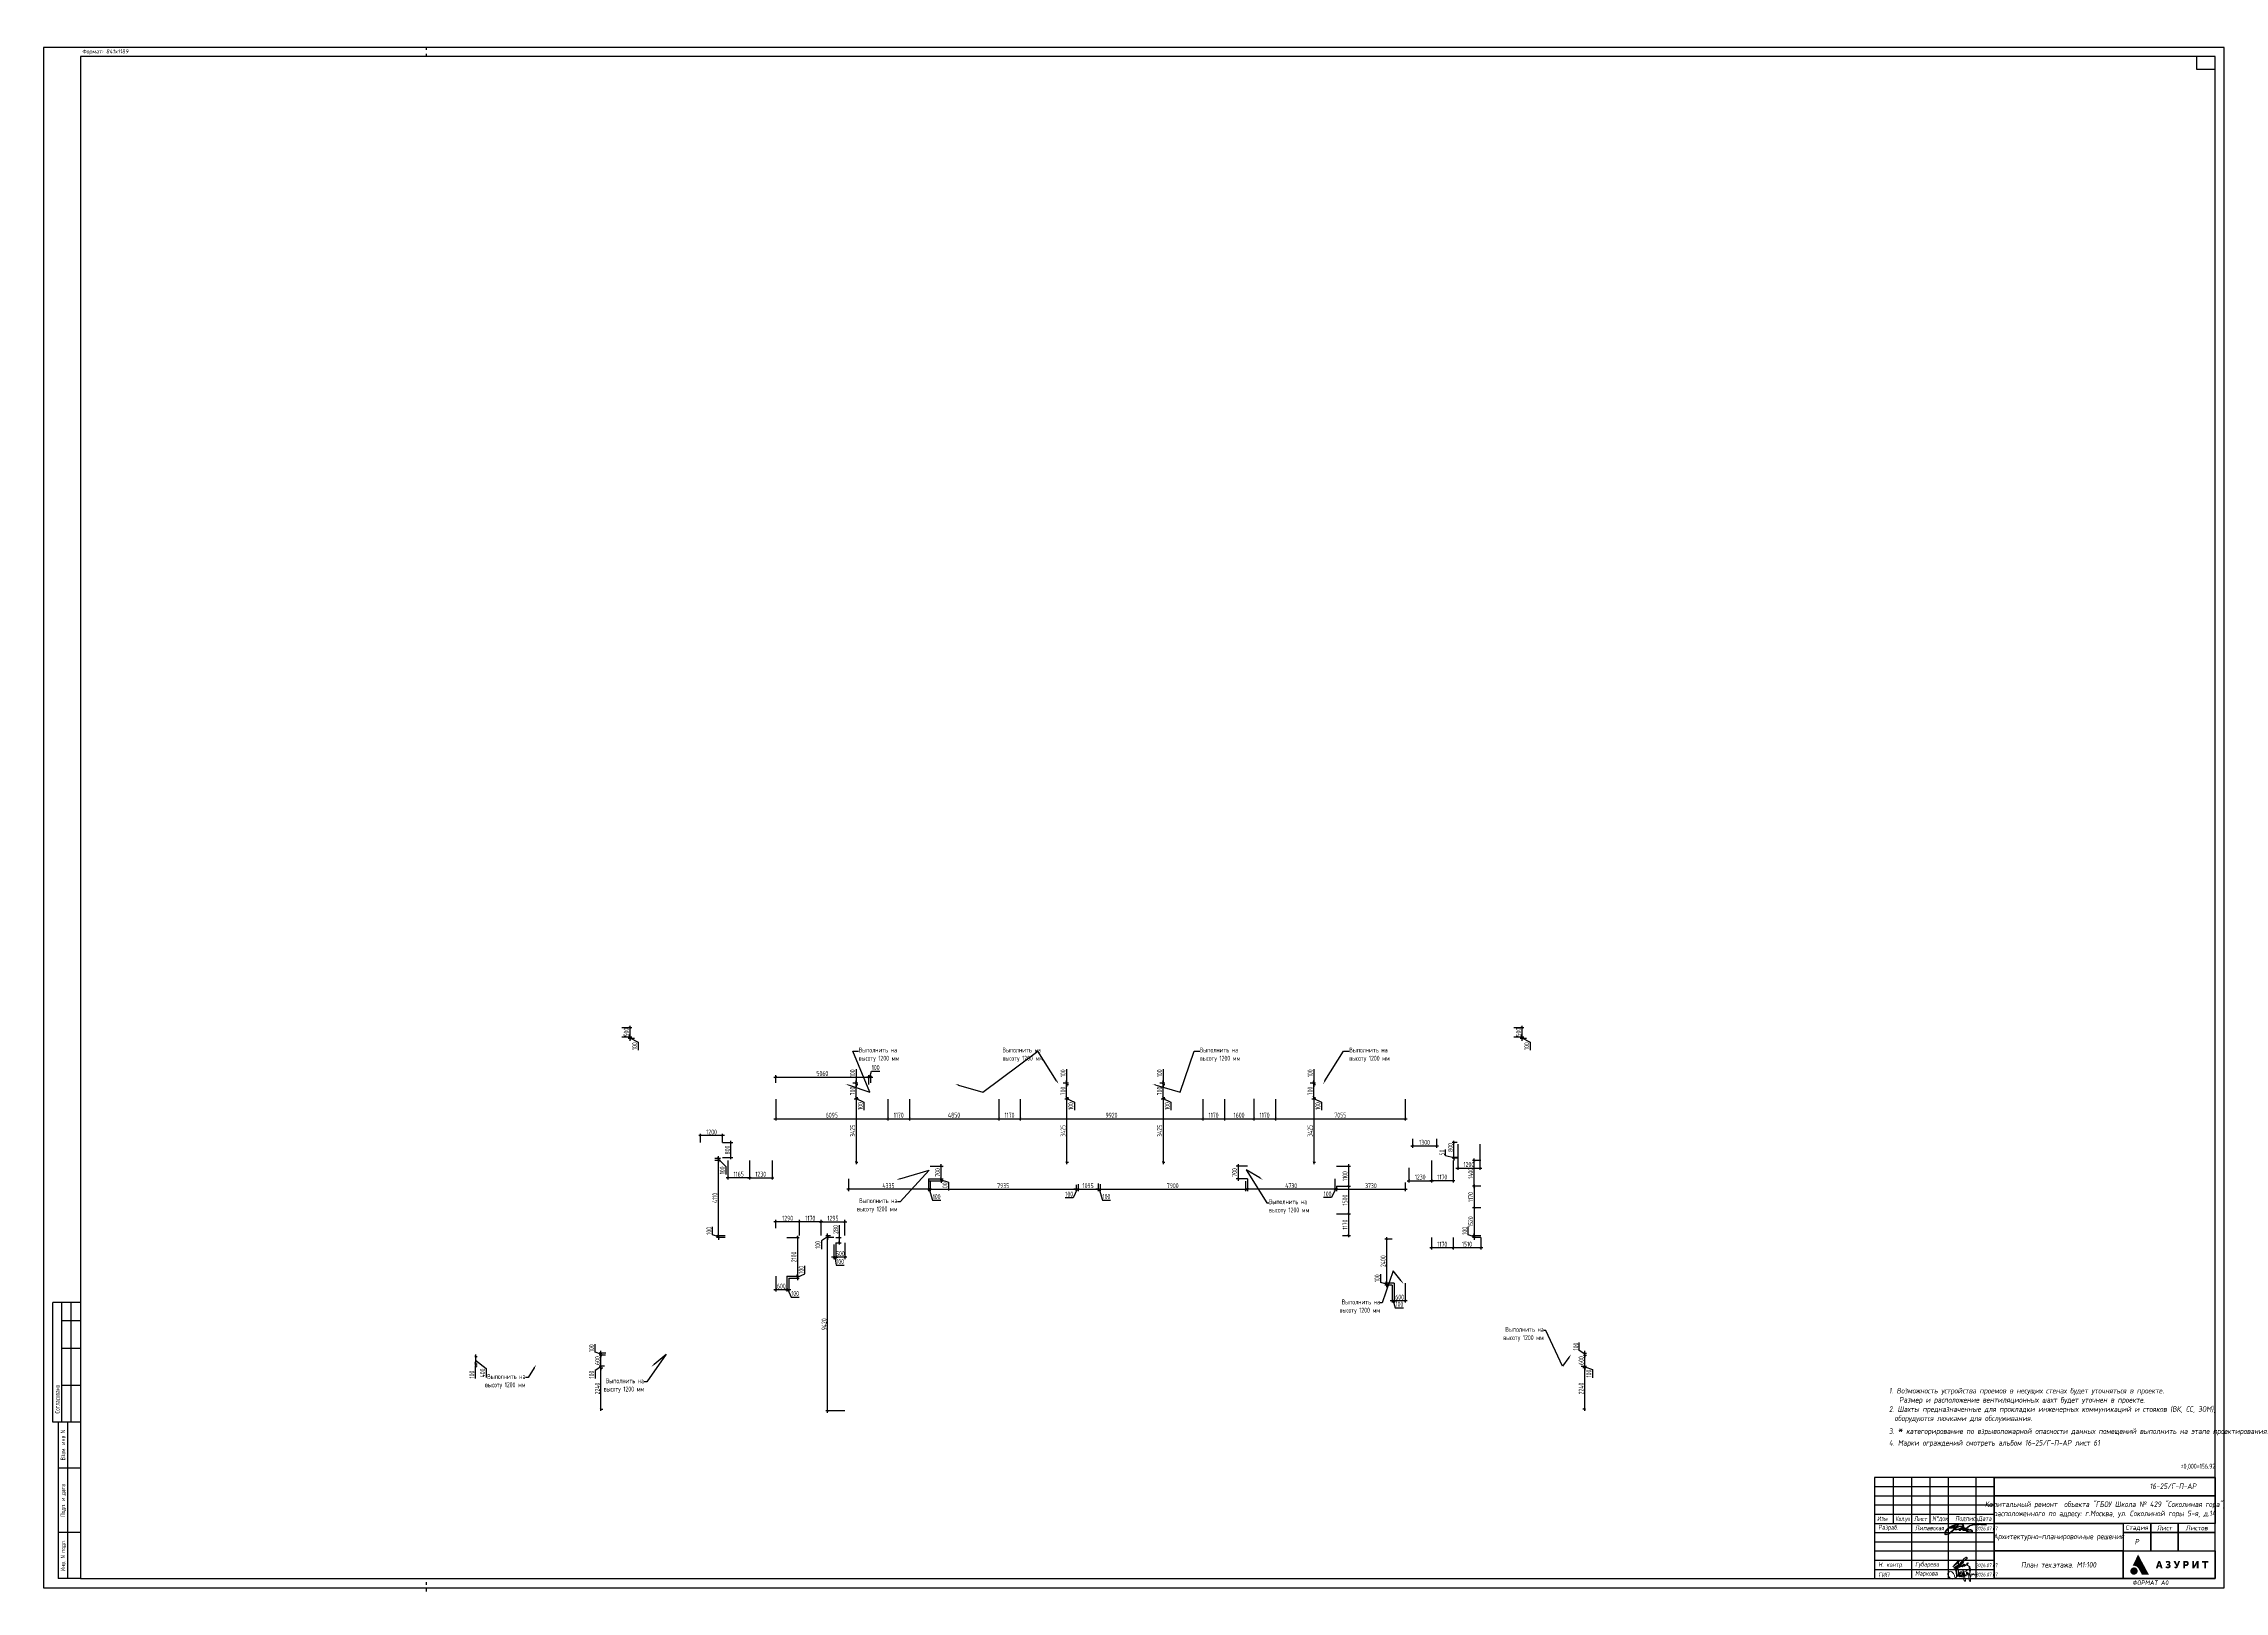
# Paper-space layout 'Тех.этаж' of a CAD drawing. Header units: millimetres. Extents: x -131 to 1054, y -74 to 767.
# The model-space entities are those that its viewports show. They can reach past a viewport. Long polylines and large blocks are cut down to what shows.
import ezdxf
from ezdxf import colors
from ezdxf.entities.mleader import LeaderData, LeaderLine
from ezdxf.enums import TextEntityAlignment as Align
from ezdxf.math import Vec2, Vec3

# ---------------------------------------------------------------- set-up
doc = ezdxf.new("R2010")
doc.units = ezdxf.units.MM
doc.linetypes.add('ACAD_ISO03W100', pattern=[30, 12, -18])
doc.layers.add('_RAMKA', color=7, linetype='Continuous')
for name, color, linetype, lineweight in [('_STAMP', 250, 'Continuous', 30), ('_TEXT', 189, 'Continuous', 30), ('АПР_Примечание', 250, 'Continuous', 9), ('АР_Отметки', 250, 'Continuous', 15), ('АР_Размеры нов.', 15, 'Continuous', 0)]:
    doc.layers.add(name, color=color, linetype=linetype, lineweight=lineweight)
doc.layers.add('ПОДПИСИ', color=7, linetype='Continuous', lineweight=9, true_color=0x0052a5)
doc.layers.get('Defpoints').off()
doc.styles.add('ISOCPEUR', font='isocpeur.ttf', dxfattribs={"width": 0.7})
doc.styles.add('SIMPLEX', font='simplex.shx', dxfattribs={"width": 0.85, "oblique": 7})
doc.styles.get("Standard").update_dxf_attribs({"font": 'arial.ttf'})
doc.styles.add('Архитект', font='isocpeur.ttf', dxfattribs={"width": 0.8, "oblique": 8})
doc.styles.add('Архитектурный', font='isocpeur.ttf', dxfattribs={"oblique": 8})
doc.styles.add('Архитектурный размер', font='isocpeur.ttf', dxfattribs={"width": 0.8, "oblique": 8})
doc.dimstyles.new('R_100', dxfattribs={"dimtxt": 270, "dimasz": 120, "dimexe": 100, "dimexo": 0, "dimgap": 60, "dimtad": 1, "dimdec": 0, "dimrnd": 5, "dimzin": 0, "dimdsep": 46, "dimtxsty": 'ISOCPEUR', "dimblk": 'ARCHTICK', "dimcen": 0, "dimdle": 100, "dimclrd": 256, "dimclre": 256, "dimclrt": 256, "dimadec": 0, "dimazin": 0, "dimtfac": 2, "dimtdec": 0, "dimtofl": 0, "dimtmove": 1, "dimatfit": 3, "dimfxl": 1, "dimtvp": 3, "dimtolj": 1, "dimtzin": 0, "dimarcsym": 0})

# ---------------------------------------------------------------- blocks, each defined once
blk = doc.blocks.new('Логотип Азурит')
at = {"layer": '_STAMP', "linetype": 'Continuous', "true_color": 0x2a3756}
h = blk.add_hatch(color=159, dxfattribs=at)
h.dxf.hatch_style = 1
h.paths.add_polyline_path([(-39.4, 8.5), (-40, 9.6), (-40.6, 10.7), (-41.1, 11.7), (-41.6, 12.6), (-41.8, 12.9), (-41.9, 13), (-41.9, 12.9), (-42, 12.8), (-42.4, 12), (-42.8, 11.2), (-43.1, 10.5), (-43.5, 9.7), (-44.2, 8.3), (-44.5, 7.6), (-44.7, 7.1), (-44.8, 6.9), (-44.7, 6.9), (-44.5, 7), (-44.3, 7), (-44.1, 7), (-43.9, 7), (-43.7, 6.9), (-43.6, 6.9), (-43.4, 6.9), (-43.2, 6.8), (-43.1, 6.7), (-42.9, 6.7), (-42.7, 6.6), (-42.6, 6.5), (-42.4, 6.4), (-42.3, 6.3), (-42.2, 6.2), (-42, 6), (-41.9, 5.9), (-41.8, 5.8), (-41.7, 5.7), (-41.6, 5.5), (-41.3, 4.9), (-41, 4.4), (-40.6, 3.6), (-40, 2.6), (-39.8, 2.1), (-37.9, 2.1), (-36.5, 2.1), (-35.9, 2.1), (-36.5, 3.1), (-36.8, 3.8), (-37.2, 4.4), (-37.7, 5.3), (-38.2, 6.3), (-38.5, 6.9), (-38.9, 7.5)])
at = {"layer": '_STAMP', "linetype": 'Continuous', "true_color": 0x1447b7}
h = blk.add_hatch(color=162, dxfattribs=at)
h.dxf.hatch_style = 1
h.paths.add_polyline_path([(-42.1, 4.2), (-42.1, 4.4), (-42.1, 4.6), (-42.2, 4.8), (-42.3, 4.9), (-42.4, 5.1), (-42.5, 5.3), (-42.6, 5.4), (-42.7, 5.5), (-42.8, 5.6), (-42.9, 5.7), (-43.1, 5.9), (-43.4, 6), (-43.6, 6), (-43.9, 6.1), (-44.2, 6.1), (-44.4, 6.1), (-44.5, 6), (-44.7, 6), (-44.9, 5.9), (-45, 5.8), (-45.2, 5.7), (-45.4, 5.6), (-45.5, 5.5), (-45.6, 5.3), (-45.7, 5.2), (-45.8, 5), (-45.9, 4.9), (-46, 4.7), (-46, 4.5), (-46.1, 4.3), (-46.1, 4.1), (-46.1, 3.9), (-46, 3.7), (-46, 3.5), (-45.9, 3.4), (-45.9, 3.2), (-45.8, 3.1), (-45.7, 3), (-45.6, 2.9), (-45.5, 2.8), (-45.4, 2.7), (-45.3, 2.6), (-45.2, 2.5), (-45.1, 2.4), (-45, 2.3), (-44.8, 2.3), (-44.7, 2.2), (-44.6, 2.2), (-44.4, 2.2), (-44.3, 2.1), (-44.1, 2.1), (-43.8, 2.1), (-43.6, 2.2), (-43.3, 2.3), (-43.1, 2.4), (-42.9, 2.5), (-42.7, 2.7), (-42.6, 2.8), (-42.4, 3), (-42.3, 3.1), (-42.3, 3.3), (-42.2, 3.5), (-42.1, 3.7), (-42.1, 3.8), (-42.1, 4)])
at = {"layer": '_STAMP', "linetype": 'Continuous', "true_color": 0x2a3756}
h = blk.add_hatch(color=159, dxfattribs=at)
h.dxf.hatch_style = 1
h.paths.add_polyline_path([(-29.3, 7.9), (-29.6, 8.8), (-29.9, 9.5), (-30.4, 9.5), (-30.9, 9.5), (-30.9, 9.4), (-31.3, 8.4), (-31.6, 7.3), (-32, 6.3), (-32.2, 5.6), (-32.1, 5.6), (-31.7, 5.6), (-31.2, 5.6), (-31.1, 6), (-31, 6.4), (-30.4, 6.4), (-29.8, 6.4), (-29.6, 6), (-29.5, 5.6), (-29, 5.6), (-28.5, 5.6), (-28.6, 5.8), (-28.9, 6.8)])
h.paths.add_polyline_path([(-30.8, 7.2), (-30.7, 7.3), (-30.6, 7.9), (-30.4, 8.4), (-30.4, 8.6), (-30.4, 8.7), (-30.4, 8.6), (-30.3, 8.4), (-30.2, 8.1), (-30.1, 7.7), (-30, 7.3), (-30, 7.2), (-30.4, 7.2)], flags=16)
h = blk.add_hatch(color=159, dxfattribs=at)
h.dxf.hatch_style = 1
h.paths.add_polyline_path([(-24.4, 7.3), (-24.5, 7.4), (-24.6, 7.5), (-24.7, 7.6), (-24.8, 7.6), (-24.7, 7.7), (-24.6, 7.8), (-24.5, 7.9), (-24.5, 8), (-24.4, 8.1), (-24.3, 8.2), (-24.3, 8.3), (-24.3, 8.3), (-24.3, 8.5), (-24.3, 8.7), (-24.3, 8.7), (-24.3, 8.8), (-24.4, 9), (-24.5, 9.1), (-24.6, 9.3), (-24.8, 9.4), (-24.9, 9.5), (-25.1, 9.5), (-25.3, 9.6), (-25.6, 9.6), (-25.7, 9.6), (-25.9, 9.6), (-26.1, 9.6), (-26.2, 9.5), (-26.4, 9.5), (-26.5, 9.4), (-26.7, 9.3), (-26.8, 9.2), (-26.9, 9.2), (-26.8, 9), (-26.6, 8.7), (-26.5, 8.5), (-26.5, 8.5), (-26.5, 8.5), (-26.3, 8.6), (-26.2, 8.7), (-26.1, 8.7), (-25.9, 8.8), (-25.8, 8.8), (-25.7, 8.8), (-25.6, 8.8), (-25.5, 8.8), (-25.5, 8.7), (-25.4, 8.7), (-25.3, 8.6), (-25.3, 8.6), (-25.3, 8.5), (-25.3, 8.4), (-25.3, 8.3), (-25.3, 8.2), (-25.4, 8.1), (-25.4, 8.1), (-25.4, 8.1), (-25.5, 8), (-25.6, 8), (-25.8, 8), (-26.1, 8), (-26.1, 7.6), (-26.1, 7.2), (-25.8, 7.2), (-25.5, 7.2), (-25.5, 7.2), (-25.4, 7.2), (-25.3, 7.2), (-25.3, 7.1), (-25.2, 7.1), (-25.2, 7), (-25.2, 7), (-25.2, 6.9), (-25.2, 6.8), (-25.2, 6.7), (-25.2, 6.6), (-25.2, 6.6), (-25.3, 6.5), (-25.3, 6.5), (-25.4, 6.5), (-25.4, 6.4), (-25.5, 6.4), (-25.7, 6.4), (-25.8, 6.4), (-25.9, 6.4), (-26, 6.4), (-26.2, 6.5), (-26.3, 6.6), (-26.4, 6.7), (-26.5, 6.8), (-26.8, 6.5), (-26.9, 6.3), (-27, 6.2), (-27, 6.1), (-27, 6.1), (-26.9, 6.1), (-26.8, 6), (-26.6, 5.8), (-26.4, 5.7), (-26.2, 5.6), (-26, 5.6), (-25.8, 5.6), (-25.5, 5.6), (-25.3, 5.6), (-25.1, 5.6), (-25, 5.7), (-24.9, 5.7), (-24.7, 5.8), (-24.6, 5.9), (-24.5, 5.9), (-24.4, 6), (-24.4, 6.1), (-24.3, 6.2), (-24.3, 6.4), (-24.2, 6.5), (-24.2, 6.7), (-24.2, 6.8), (-24.2, 6.9), (-24.2, 7.1), (-24.3, 7.2), (-24.3, 7.3)])
h = blk.add_hatch(color=159, dxfattribs=at)
h.dxf.hatch_style = 1
h.paths.add_polyline_path([(-19.6, 8), (-19.4, 8.7), (-19.1, 9.2), (-19, 9.5), (-19.2, 9.5), (-19.5, 9.5), (-20, 9.5), (-20, 9.4), (-20.3, 8.7), (-20.6, 7.8), (-20.6, 7.7), (-20.7, 7.6), (-20.7, 7.6), (-20.7, 7.7), (-20.8, 8), (-21, 8.4), (-21.3, 9.1), (-21.5, 9.5), (-22.1, 9.5), (-22.6, 9.5), (-22.4, 9.2), (-21.9, 8.2), (-21.3, 7.1), (-21.1, 6.6), (-21.1, 6.6), (-21.1, 6.5), (-21.1, 6.5), (-21.2, 6.4), (-21.3, 6.4), (-21.4, 6.4), (-21.5, 6.4), (-21.5, 6.4), (-21.6, 6.4), (-21.7, 6.5), (-21.8, 6.5), (-21.9, 6.5), (-21.9, 6.4), (-22.1, 6), (-22.2, 5.9), (-22.2, 5.8), (-22.1, 5.8), (-21.9, 5.7), (-21.8, 5.6), (-21.7, 5.6), (-21.5, 5.6), (-21.3, 5.6), (-21.1, 5.6), (-21, 5.6), (-20.9, 5.7), (-20.8, 5.7), (-20.7, 5.8), (-20.6, 5.8), (-20.6, 5.9), (-20.5, 6), (-20.3, 6.2), (-20.3, 6.4), (-20.2, 6.5), (-19.9, 7.3)])
h = blk.add_hatch(color=159, dxfattribs=at)
h.dxf.hatch_style = 1
h.paths.add_polyline_path([(-14.5, 7.5), (-14.4, 7.6), (-14.4, 7.7), (-14.3, 8), (-14.3, 8.2), (-14.3, 8.4), (-14.4, 8.6), (-14.4, 8.8), (-14.5, 8.9), (-14.6, 9), (-14.6, 9.1), (-14.7, 9.2), (-14.8, 9.3), (-14.9, 9.4), (-15.1, 9.4), (-15.2, 9.5), (-15.3, 9.5), (-15.5, 9.5), (-16.3, 9.5), (-17.2, 9.5), (-17.2, 7.6), (-17.2, 5.6), (-16.7, 5.6), (-16.3, 5.6), (-16.3, 6.2), (-16.3, 6.8), (-15.9, 6.8), (-15.6, 6.8), (-15.4, 6.9), (-15.2, 6.9), (-15, 7), (-14.8, 7.1), (-14.7, 7.2), (-14.6, 7.4)])
h.paths.add_polyline_path([(-15.6, 7.7), (-15.7, 7.7), (-16, 7.7), (-16.3, 7.7), (-16.3, 8.2), (-16.3, 8.7), (-15.9, 8.7), (-15.6, 8.7), (-15.6, 8.7), (-15.5, 8.7), (-15.4, 8.6), (-15.4, 8.5), (-15.3, 8.4), (-15.3, 8.4), (-15.3, 8.2), (-15.3, 8.1), (-15.3, 8), (-15.3, 7.9), (-15.4, 7.9), (-15.4, 7.8), (-15.4, 7.8), (-15.5, 7.7)], flags=16)
h = blk.add_hatch(color=159, dxfattribs=at)
h.dxf.hatch_style = 1
h.paths.add_polyline_path([(-10.1, 7.8), (-10, 8), (-9.9, 8.1), (-9.9, 7.9), (-10, 7.5), (-10, 6.7), (-10, 5.6), (-9.5, 5.6), (-9, 5.6), (-9, 7.6), (-9, 9.5), (-9.5, 9.5), (-10, 9.5), (-10.4, 8.9), (-10.8, 8.1), (-11, 7.8), (-11.3, 7.3), (-11.4, 7.1), (-11.4, 7), (-11.4, 7.3), (-11.4, 7.8), (-11.4, 8.6), (-11.4, 9.5), (-11.9, 9.5), (-12.3, 9.5), (-12.3, 7.6), (-12.3, 5.6), (-11.9, 5.6), (-11.4, 5.6), (-11.2, 5.9), (-10.6, 6.9), (-10.3, 7.4)])
h = blk.add_hatch(color=159, dxfattribs=at)
h.dxf.hatch_style = 1
h.paths.add_polyline_path([(-3.7, 9.1), (-3.7, 9.5), (-5.4, 9.5), (-7.1, 9.5), (-7.1, 9.1), (-7.1, 8.7), (-6.5, 8.7), (-5.9, 8.7), (-5.9, 7.2), (-5.9, 5.6), (-5.4, 5.6), (-5, 5.6), (-5, 7.2), (-5, 8.7), (-4.3, 8.7), (-3.7, 8.7)])
blk = doc.blocks.new('подпись Липавская')
at = {"color": 162, "lineweight": 18, "true_color": 0x0034d1}
for points, knots in [([(2.4, -0.6), (1.9, -1.1), (1.5, -1.5), (0.6, -2.3), (0.2, -2.6), (-0.4, -3.1), (-0.8, -3.3), (-1.5, -3.6), (-1.9, -3.7), (-2.4, -3.8), (-2.6, -3.8), (-2.9, -3.6), (-3, -3.5), (-3.1, -3.2), (-3, -3.1), (-3, -2.6), (-2.9, -2.3), (-2.6, -1.9), (-2.5, -1.7), (-2, -1), (-1.6, -0.6), (-0.8, 0.1), (-0.4, 0.4), (0.6, 0.9), (1, 1.2), (1.6, 1.4), (1.6, 1.4), (1.7, 1.5)], [1.927995, 1.927995, 1.927995, 1.927995, 2.162861, 2.162861, 2.342684, 2.342684, 2.481252, 2.481252, 2.589465, 2.589465, 2.644352, 2.644352, 2.684993, 2.684993, 2.725633, 2.725633, 2.816518, 2.816518, 2.907403, 2.907403, 3.101021, 3.101021, 3.294638, 3.294638, 3.488255, 3.488255, 3.514244, 3.514244, 3.514244, 3.514244]), ([(1.5, 0.1), (1.6, 0.1), (1.8, 0.1), (2, 0.2), (2.1, 0.3), (2.5, 0.4), (2.7, 0.6), (3, 0.7)], [0.9055552, 0.9055552, 0.9055552, 0.9055552, 0.9629326, 0.9629326, 1.02031, 1.02031, 1.1239395, 1.1239395, 1.1239395, 1.1239395]), ([(6.8, 0.3), (6.6, 0.1), (6.3, 0), (5.8, -0.3), (5.5, -0.5), (5, -0.7), (4.7, -0.8), (4.2, -1), (4, -1), (3.6, -1.1), (3.4, -1.1), (3, -1.1), (2.8, -1.1), (2.6, -1), (2.5, -1), (2.4, -0.8), (2.3, -0.7), (2.4, -0.6)], [4.3062538, 4.3062538, 4.3062538, 4.3062538, 4.4138757, 4.4138757, 4.5214976, 4.5214976, 4.6291196, 4.6291196, 4.7090277, 4.7090277, 4.7729116, 4.7729116, 4.8231548, 4.8231548, 4.8495834, 4.8495834, 4.87234, 4.87234, 4.87234, 4.87234]), ([(2.8, -0.2), (3.1, 0.1), (3.6, 0.3), (4.3, 0.6), (4.6, 0.7), (5.2, 0.9), (5.6, 0.9), (6.2, 1), (6.5, 1), (6.8, 1)], [4.9347748, 4.9347748, 4.9347748, 4.9347748, 5.0568055, 5.0568055, 5.1788362, 5.1788362, 5.3146558, 5.3146558, 5.3908243, 5.3908243, 5.3908243, 5.3908243]), ([(5.1, 2.3), (5.5, 2.3), (5.9, 2.2), (6.5, 2), (6.7, 2), (7.1, 1.6), (7.3, 1.3), (7.3, 1), (7.2, 0.9), (7.2, 0.8)], [3.9400756, 3.9400756, 3.9400756, 3.9400756, 4.077799, 4.077799, 4.1515227, 4.1515227, 4.2252463, 4.2252463, 4.2499379, 4.2499379, 4.2499379, 4.2499379]), ([(7.2, 0.8), (7.3, 0.7), (7.3, 0.5), (7.3, 0.3), (7.3, 0.2), (7.3, 0), (7.2, 0), (7.2, 0)], [5.43291642, 5.43291642, 5.43291642, 5.43291642, 5.46279586, 5.46279586, 5.4926753, 5.4926753, 5.50331351, 5.50331351, 5.50331351, 5.50331351]), ([(7.2, 0), (7.4, 0), (7.5, 0), (7.8, 0), (8, 0), (8.2, -0.2), (8.3, -0.3), (8.3, -0.4)], [6.0978529, 6.0978529, 6.0978529, 6.0978529, 6.1425729, 6.1425729, 6.1872929, 6.1872929, 6.2036694, 6.2036694, 6.2036694, 6.2036694]), ([(8.7, -0.5), (8.8, -0.1), (9.2, 0.3), (9.8, 0.8), (10.2, 1.1), (11, 1.4), (11.4, 1.5), (12.7, 1.7), (13.6, 1.8), (15, 1.9), (15.7, 1.9), (16.8, 1.9), (17.2, 1.9), (18, 1.8), (18.5, 1.8), (19.2, 1.7), (19.4, 1.7), (19.7, 1.7)], [7.769656, 7.769656, 7.769656, 7.769656, 7.921996, 7.921996, 8.074335, 8.074335, 8.226675, 8.226675, 8.542229, 8.542229, 8.775159, 8.775159, 8.93404, 8.93404, 9.09292, 9.09292, 9.186254, 9.186254, 9.186254, 9.186254]), ([(6.6, -0.7), (6.5, -0.8), (6.4, -0.9), (6, -1.1), (5.7, -1.3), (5.4, -1.4), (5.3, -1.4), (5.2, -1.4), (5.1, -1.4), (5, -1.4), (5, -1.4), (4.9, -1.4), (4.8, -1.3), (4.8, -1.1), (4.8, -1.1), (4.9, -1), (4.9, -1), (4.9, -0.9), (5, -0.9), (5.1, -0.8), (5.3, -0.7), (5.5, -0.6), (5.6, -0.5), (5.9, -0.4), (6, -0.3), (6.3, -0.3), (6.3, -0.3), (6.4, -0.2)], [5.5967371, 5.5967371, 5.5967371, 5.5967371, 5.6654435, 5.6654435, 5.7341498, 5.7341498, 5.7599769, 5.7599769, 5.7754743, 5.7754743, 5.7848694, 5.7848694, 5.7920528, 5.7920528, 5.7992363, 5.7992363, 5.8064198, 5.8064198, 5.8255794, 5.8255794, 5.8652806, 5.8652806, 5.9049817, 5.9049817, 5.9720452, 5.9720452, 5.9983972, 5.9983972, 5.9983972, 5.9983972]), ([(7.7, -1.2), (7.7, -1.3), (7.6, -1.3), (7.4, -1.4), (7.3, -1.5), (7.1, -1.5), (7, -1.5), (6.9, -1.4), (6.9, -1.4), (6.8, -1.3), (6.8, -1.2), (6.8, -1.1), (6.8, -1), (6.9, -0.9), (6.9, -0.9), (7, -0.8), (7.1, -0.7), (7.4, -0.6), (7.6, -0.5), (7.7, -0.5)], [6.3030834, 6.3030834, 6.3030834, 6.3030834, 6.3311025, 6.3311025, 6.3581066, 6.3581066, 6.3684891, 6.3684891, 6.3749758, 6.3749758, 6.3814625, 6.3814625, 6.3879491, 6.3879491, 6.4022384, 6.4022384, 6.4305971, 6.4305971, 6.4944159, 6.4944159, 6.4944159, 6.4944159]), ([(8.6, -1.2), (8.5, -1.3), (8.4, -1.3), (8.3, -1.4), (8.2, -1.4), (8.1, -1.5), (8, -1.5), (7.9, -1.4), (7.8, -1.4), (7.7, -1.3), (7.7, -1.3), (7.7, -1.2)], [6.63437936, 6.63437936, 6.63437936, 6.63437936, 6.65591892, 6.65591892, 6.6718971, 6.6718971, 6.68234273, 6.68234273, 6.6889962, 6.6889962, 6.69151939, 6.69151939, 6.69151939, 6.69151939]), ([(9.7, -1.1), (9.9, -1.1), (10.3, -1), (11, -1), (11.3, -1), (11.8, -1.2), (11.9, -1.4), (12.1, -1.8), (12, -2.1), (11.8, -2.3), (11.7, -2.4), (11.3, -2.5), (11.2, -2.5), (10.6, -2.5), (10.3, -2.5), (9.7, -2.3), (9.5, -2.2), (9.1, -2), (8.9, -1.9), (8.6, -1.5), (8.6, -1.4), (8.6, -1.2)], [7.0162906, 7.0162906, 7.0162906, 7.0162906, 7.0993883, 7.0993883, 7.1824861, 7.1824861, 7.2545595, 7.2545595, 7.301037, 7.301037, 7.3475144, 7.3475144, 7.3939919, 7.3939919, 7.486045, 7.486045, 7.578098, 7.578098, 7.6546435, 7.6546435, 7.6967383, 7.6967383, 7.6967383, 7.6967383]), ([(9.2, -0.6), (9.2, -0.6), (9.3, -0.6), (9.5, -0.5), (9.5, -0.5), (9.6, -0.5), (9.7, -0.6), (9.8, -0.8), (9.8, -0.8), (9.8, -0.9), (9.8, -1), (9.8, -1), (9.7, -1.1), (9.7, -1.1)], [6.85701628, 6.85701628, 6.85701628, 6.85701628, 6.88166544, 6.88166544, 6.8944683, 6.8944683, 6.90289754, 6.90289754, 6.91132677, 6.91132677, 6.91975601, 6.91975601, 6.93200035, 6.93200035, 6.93200035, 6.93200035])]:
    blk.add_open_spline(points, degree=3, knots=knots, dxfattribs=at)
blk.add_spline([(0, 0), (0, -0.1), (0.3, -0.2), (0.8, 0), (1.4, 0.3), (1.9, 0.6), (2.3, 0.9), (2.7, 1.2), (2.9, 1.5), (3, 1.7), (3, 1.9), (2.7, 1.9), (2.4, 1.7), (1.8, 1.3), (1.5, 1), (1.2, 0.5), (1.1, 0.1), (1.2, -0.1), (1.6, -0.2), (2.1, 0), (2.5, 0.2), (2.9, 0.4), (3.5, 0.7), (4.1, 1.2), (4.6, 1.8), (4.8, 2.1), (4.9, 2.3), (4.5, 2.1), (4.1, 1.7), (3.7, 1.3), (3.1, 0.5), (2.4, -0.2), (1.7, -1), (0.7, -1.8), (-0.1, -2.5), (-1.4, -3.3), (-2.7, -3.4), (-2.7, -2.6), (-2.3, -1.8), (-1.6, -1), (-0.5, -0.1), (1, 0.8), (2, 1.3), (3.5, 1.8), (4.9, 2), (5.9, 2), (6.5, 1.8), (6.9, 1.5), (7, 1.1), (6.6, 0.4), (5.7, -0.1), (4.4, -0.6), (3.4, -0.9), (2.6, -0.8), (3.8, 0.1), (4.9, 0.5), (6.3, 0.7), (7.1, 0.5), (7, 0.1), (6.8, -0.2), (6.4, -0.5), (5.9, -0.9), (5, -1.2), (5.4, -0.9), (5.6, -0.8), (5.9, -0.6), (6.2, -0.5), (6.9, -0.3), (7.6, -0.2), (8, -0.4), (8.1, -0.4), (8, -0.6), (7.7, -1), (7.3, -1.2), (7, -1.2), (7.2, -1), (7.4, -0.9), (7.8, -0.7), (8.1, -0.6), (8.4, -0.6), (8.5, -0.7), (8.4, -1.1), (8.2, -1.2), (8, -1.2), (8, -1), (8.2, -0.9), (8.7, -0.9), (9, -0.9), (9.6, -0.8), (9.4, -1.1), (10.8, -1.2), (11.7, -1.6), (11.8, -1.9), (10.3, -2.2), (9.5, -1.9), (8.9, -1.5), (8.8, -0.7), (9.2, -0.1), (9.8, 0.5), (10.7, 1), (12.2, 1.4), (13.8, 1.6), (15.5, 1.7), (16.6, 1.7), (17.2, 1.6), (18.3, 1.6), (19.6, 1.4)], degree=3, dxfattribs=at)
for points in [[(0.2, 0.1), (0.5, 0.1), (0.6, 0.2), (0.9, 0.3)], [(1.6, 0.7), (1.9, 0.9), (2.1, 1), (2.3, 1.2)], [(2, 1.1), (1.8, 0.9), (1.7, 0.8), (1.6, 0.7)], [(3.3, 0.4), (3.1, 0.2), (3, 0), (2.8, -0.2)], [(3.2, 2), (3.6, 2), (3.9, 2.1), (4.2, 2.2)], [(8.3, -0.4), (8.4, -0.4), (8.6, -0.4), (8.7, -0.5)]]:
    blk.add_open_spline(points, degree=3, dxfattribs=at)
blk = doc.blocks.new('Маркова')
at = {"layer": 'ПОДПИСИ'}
for points in [[(44384.16, 26837.52), (44384.02, 26837.95), (44383.86, 26838.46), (44383.67, 26838.92), (44383.36, 26839.36), (44382.92, 26839.82), (44382.37, 26840.02), (44381.91, 26839.87), (44381.53, 26839.53), (44381.38, 26839.14), (44381.38, 26838.69), (44381.61, 26838.16), (44381.82, 26837.83), (44382.25, 26837.39), (44382.84, 26837.07), (44383.53, 26837.07), (44383.96, 26837.22), (44384.63, 26837.82), (44384.75, 26838.6), (44384.75, 26839.25), (44384.75, 26840.2), (44384.75, 26840.92)], [(44384.96, 26840.5), (44384.84, 26841), (44384.62, 26841.2), (44384.35, 26841.2), (44384.24, 26840.96), (44384.24, 26840.55), (44384.41, 26840.01), (44384.62, 26839.21), (44384.92, 26838.49), (44385.18, 26837.92), (44385.36, 26839.06), (44385.43, 26839.91), (44385.43, 26840.64), (44385.43, 26840.89), (44385.19, 26840.95), (44385.19, 26840.77), (44385.34, 26839.78), (44385.66, 26838.18), (44385.84, 26837.88), (44386.06, 26838.38), (44386.19, 26839.11), (44386.19, 26839.42), (44385.86, 26839.42), (44385.74, 26839.02), (44385.85, 26838.57), (44386.16, 26838.35), (44386.41, 26838.02), (44386.59, 26837.89), (44386.84, 26838.65), (44386.91, 26839.29), (44386.72, 26839.71), (44386.37, 26839.83), (44386.03, 26839.65), (44385.9, 26839.34), (44386.01, 26838.87), (44386.13, 26838.49), (44386.23, 26838.35), (44386.53, 26838.44), (44386.8, 26838.81), (44386.69, 26839.42), (44386.69, 26838.93), (44386.91, 26838.2), (44387.08, 26838.02), (44387.16, 26837.94), (44387.37, 26838.08), (44387.53, 26839.05), (44387.42, 26839.79), (44387.17, 26840.7), (44387.77, 26837.87), (44387.91, 26837.45), (44388.05, 26836.95), (44388.14, 26836.54), (44388.14, 26836.2), (44387.88, 26836.28), (44387.54, 26836.8), (44387.3, 26837.47), (44387.19, 26838.24), (44387.19, 26838.85), (44387.56, 26839.4), (44387.69, 26839.4), (44387.84, 26838.89), (44387.99, 26838.52), (44388.2, 26838.24), (44388.31, 26838.24), (44388.45, 26838.62), (44388.56, 26839.33), (44388.56, 26839.82), (44388.99, 26838.58), (44388.84, 26839.38), (44388.96, 26839.55), (44389.15, 26839.24), (44389.31, 26838.93), (44389.48, 26838.73), (44389.74, 26839.03), (44389.9, 26839.65), (44390, 26840.29), (44389.86, 26841.59), (44389.69, 26841.82), (44389.56, 26841.68), (44389.56, 26841.3), (44389.7, 26840.31), (44389.89, 26838.82), (44389.99, 26837.79), (44389.99, 26837.09), (44389.99, 26836.15), (44389.72, 26836.32), (44389.53, 26836.9), (44389.4, 26837.91), (44389.4, 26838.5), (44389.48, 26839.15), (44389.86, 26838.76), (44389.86, 26838.62), (44390.05, 26838.01), (44390.31, 26838.39), (44390.66, 26839.02), (44390.82, 26838.67), (44391.19, 26839.01), (44391.41, 26838.69), (44391.93, 26838.78), (44392.24, 26838.65), (44392.64, 26838.79)]]:
    blk.add_spline(points, degree=3, dxfattribs=at)
blk = doc.blocks.new('_Azurit_Stamp 1')
at = {"color": 172, "lineweight": 5, "true_color": 0x1616e3}
for p, q in [((-139.5, 9.9), (-142.6, 6.4)), ((-139.4, 9.9), (-142.6, 6.3)), ((-142.6, 6.4), (-139.5, 9.1)), ((-142.6, 6.3), (-139.5, 9)), ((-141.2, 5.3), (-139.4, 7.3)), ((-141, 5.2), (-141.2, 5.3)), ((-141.1, 5.3), (-139.4, 7.2)), ((-141, 5.3), (-141.1, 5.3)), ((-140.7, 5.4), (-141, 5.3)), ((-140.7, 5.3), (-141, 5.2)), ((-140.1, 6), (-140.7, 5.4)), ((-140, 5.9), (-140.7, 5.3)), ((-140, 6.1), (-139.3, 6.6)), ((-140, 5.9), (-139.9, 6)), ((-139.8, 6.1), (-139.3, 6.5)), ((-139.4, 9.1), (-139.2, 9.3)), ((-139.4, 9), (-139.2, 9.2)), ((-139.3, 7.3), (-138.9, 7.9)), ((-139.3, 7.4), (-139, 7.8)), ((-139.2, 6.6), (-139.3, 6.5)), ((-139.3, 6.5), (-139.3, 6.3)), ((-139.3, 6.4), (-139.3, 6.2)), ((-139.3, 6.3), (-139.1, 6.2)), ((-139.3, 6.2), (-139.1, 6.1)), ((-139.2, 6.8), (-136.8, 8.9)), ((-139.2, 6.6), (-136.7, 8.8)), ((-139, 7.3), (-139.2, 6.8)), ((-139, 7.2), (-139.2, 6.8)), ((-139.1, 6.2), (-138.7, 6.4)), ((-139.1, 6.1), (-138.7, 6.3)), ((-139.1, 6.1), (-138.7, 6.3)), ((-136.8, 8.9), (-139, 7.2)), ((-136.8, 8.9), (-139, 7.3)), ((-138.9, 7.9), (-136.6, 10.7)), ((-138.7, 8), (-136.5, 10.7)), ((-138.7, 6.4), (-136.4, 7.9)), ((-138.6, 6.3), (-137.4, 7.2)), ((-137.4, 7.2), (-137.8, 6.8)), ((-137.2, 7.3), (-137.7, 6.7)), ((-137.2, 7.3), (-136.4, 7.9)), ((-137.2, 6.5), (-136.7, 6.9)), ((-137.2, 6.5), (-136.8, 6.8)), ((-136.4, 7.9), (-137.1, 7.5)), ((-137.1, 7.4), (-137.1, 7.4)), ((-136.1, 7.7), (-136.8, 6.8)), ((-136.1, 7.7), (-136.7, 6.9)), ((-136.7, 6.9), (-136, 7.6)), ((-136.7, 6.9), (-135.9, 7.5)), ((-136.7, 6.9), (-136.6, 6.8)), ((-136.6, 6.8), (-136.7, 6.9)), ((-136.6, 6.8), (-136.5, 6.7)), ((-136.6, 6.8), (-136.5, 6.8)), ((-133.7, 5.2), (-136.6, 3.4)), ((-133.7, 5.2), (-136.6, 3.4)), ((-136.5, 10.8), (-135.3, 11.6)), ((-136.5, 10.7), (-135.2, 11.5)), ((-136.5, 6.8), (-136.1, 6.9)), ((-136.5, 6.7), (-136.1, 6.8)), ((-136.4, 7.9), (-136.4, 7.9)), ((-136.1, 6.8), (-134.9, 7.6)), ((-136.1, 6.9), (-134.9, 7.6)), ((-134.8, 7.4), (-133.5, 6.3)), ((-134.7, 7.4), (-133.4, 6.3)), ((-134.2, 8.5), (-134.3, 8.5)), ((-134.2, 8.4), (-134.3, 8.4)), ((-134.3, 8.4), (-134.3, 8.4)), ((-134.2, 8.4), (-134.2, 8.5))]:
    blk.add_line(p, q, dxfattribs=at)
for points in [[(-140.1, 6), (-140.9, 5.7), (-141.6, 5.6), (-141.9, 5.7), (-141.8, 5.8), (-141.5, 6.2), (-139.4, 7.5)], [(-140, 6.1), (-140.9, 5.7), (-141.6, 5.7), (-141.8, 5.7), (-141.8, 5.8), (-141.5, 6.1), (-139.4, 7.5), (-139.4, 7.3)], [(-139.3, 6.4), (-139.8, 6.1), (-139.9, 6)], [(-139.3, 6.5), (-139.4, 6.5), (-139.8, 6.1), (-139.8, 6.1)], [(-139.5, 9), (-139.6, 8.1), (-139.4, 7.5)], [(-139.4, 9), (-139.5, 8.2), (-139.4, 7.6)], [(-139.4, 7.6), (-138.9, 7.9)], [(-139.4, 7.5), (-139, 7.8)], [(-139.4, 7.5), (-139.3, 7.4)], [(-139.4, 7.2), (-139.3, 6.8), (-139.3, 6.6)], [(-139.3, 7.3), (-139.2, 6.8)]]:
    blk.add_lwpolyline(points, dxfattribs=at)
for points in [[(-139.2, 9.2), (-138.8, 9.6, 0.664719), (-139, 9.8, 0.116051), (-139.3, 9.6, 0.12803), (-139.5, 9.3), (-139.5, 9.1)], [(-139.2, 9.3), (-138.9, 9.7, 0.620604), (-139, 9.8, 0.116009), (-139.3, 9.5, 0.126024), (-139.4, 9.3), (-139.4, 9.1)], [(-138.9, 7.9), (-138.5, 8.1), (-134.8, 11, 0.828646), (-135.3, 11.6)], [(-138.7, 8), (-138.6, 8.1), (-134.8, 11.1, 0.817588), (-135.2, 11.5)]]:
    blk.add_lwpolyline(points, format="xyb", dxfattribs=at)
for centre, radius, start, end in [((-137.6, 6.6), 0.222, 144.8899, 225.505), ((-137.6, 6.6), 0.164, 144.8899, 225.505), ((-137.5, 6.9), 0.428, 237.4946, 304.5474), ((-137.5, 6.9), 0.486, 237.4946, 304.5474), ((-136.8, 8.9), 0.0636, 335.3486, 107.8343), ((-136, 7.6), 0.131, 327.1495, 150.1539), ((-136, 7.6), 0.0731, 327.1495, 150.1539), ((-134.3, 7.8), 0.682, 96.4472, 194.9902), ((-134.3, 7.8), 0.624, 96.4472, 193.5642), ((-135.6, 8.9), 1.44, 299.6881, 338.4776), ((-134.3, 7.8), 0.682, 200.0512, 220.3111), ((-135.6, 8.9), 1.49, 299.157, 339.3007), ((-134.3, 7.8), 0.624, 199.0634, 220.3111), ((-134, 5.9), 0.707, 295.4048, 36.3986), ((-134, 5.9), 0.765, 295.4048, 36.3986)]:
    blk.add_arc(centre, radius, start, end, dxfattribs=at)
at = {"layer": '_STAMP', "lineweight": -2}
for p, q in [((-185, 50), (-120, 50)), ((-120, 55), (-120, 0)), ((-185, 45), (-120, 45)), ((-185, 40), (-120, 40)), ((-185, 25), (-120, 25)), ((-185, 20), (-120, 20)), ((-185, 15), (-120, 15)), ((-185, 10), (-120, 10)), ((-185, 5), (-120, 5))]:
    blk.add_line(p, q, dxfattribs=at)
at = {"layer": '_STAMP', "lineweight": 30}
for p, q in [((-175, 55), (-175, 30)), ((-165, 55), (-165, 0)), ((-155, 55), (-155, 30)), ((-145, 55), (-145, 0)), ((-130, 55), (-130, 0)), ((-185, 35), (-120, 35)), ((-185, 30), (-120, 30))]:
    blk.add_line(p, q, dxfattribs=at)
at = {"layer": '_STAMP', "lineweight": -2}
blk.add_lwpolyline([(-185, 0), (0, 0), (0, 55), (-185, 55)], close=True, dxfattribs=at)
at = {"layer": '_STAMP', "lineweight": 30}
for points in [[(-185, 0), (0, 0), (0, 55), (-185, 55)], [(-120, 55), (0, 55), (0, 45), (-120, 45)], [(-120, 45), (0, 45), (0, 30), (-120, 30)], [(-120, 30), (-50, 30), (-50, 15), (-120, 15)], [(-50, 25), (-35, 25), (-35, 30), (-50, 30)], [(-50, 15), (-35, 15), (-35, 25), (-50, 25)], [(-35, 25), (-20, 25), (-20, 30), (-35, 30)], [(-35, 15), (-20, 15), (-20, 25), (-35, 25)], [(-20, 25), (0, 25), (0, 30), (-20, 30)], [(-20, 15), (0, 15), (0, 25), (-20, 25)], [(-120, 15), (-50, 15), (-50, 0), (-120, 0)], [(-50, 15), (0, 15), (0, 0), (-50, 0)]]:
    blk.add_lwpolyline(points, close=True, dxfattribs=at)
at = {"color": 172, "lineweight": 5, "true_color": 0x1616e3}
blk.add_blockref('подпись Липавская', (-143.9, 27.6), dxfattribs=at)
at = {"linetype": 'Continuous'}
blk.add_blockref('Логотип Азурит', (0, 0), dxfattribs=at)
at = {"color": 172, "true_color": 0x1616e3, "xscale": 1.418317179910401, "yscale": 1.418317179910401, "zscale": 1.418317179910401}
blk.add_blockref('Маркова', (-63092.1, -38063.7), dxfattribs=at)
at = {"layer": '_STAMP', "style": 'Архитектурный', "oblique": 8, "width": 0.8}
for p in [(-130.1, 26.2), (-130.1, 6.2), (-130.1, 1.2)]:
    blk.add_text('2026.07.07', height=2, dxfattribs=at).set_placement(p)
at = {"layer": '_STAMP', "color": 7, "lineweight": -2, "attachment_point": 4, "style": 'Архитектурный размер'}
for s, width, gutter_width, heights, insert, char_height in [('{\\C256;\\c0;16-25/Г-П-АР}', 69.159, 0, [9.61], (-35.5, 50.2), 3), ('Изм', 10, 12.5, [0], (-183.7, 32.5), 2.5), ('Разраб.', 20, 12.5, [0], (-183, 27.5), 2.5), ('{\\W0.7;Кол.уч}', 10, 12.5, [0], (-173.7, 32.2), 2.5), ('Лист', 10, 12.5, [0], (-163.7, 32.5), 2.5), ('Липавская', 20, 12.5, [0], (-163, 27.5), 2.5), ('N%%Dдок', 10, 12.5, [0], (-153.7, 32.5), 2.5), ('Подпись', 10, 12.5, [0], (-141.2, 32.5), 2.5), ('Дата', 10, 12.5, [0], (-128.7, 32.5), 2.5), ('Н. контр.', 20, 12.5, [0], (-183, 7.3), 2.5), ('ГИП', 20, 12.5, [0], (-183, 2), 2.5), ('Губарева', 20, 12.5, [0], (-163, 7.5), 2.5), ('Маркова', 20, 12.5, [0], (-163, 2.5), 2.5)]:
    blk.add_mtext_dynamic_manual_height_columns(s, width=width, gutter_width=gutter_width, heights=heights, dxfattribs=dict(at, insert=insert, char_height=char_height))
at = {"layer": '_STAMP', "color": 7, "lineweight": -2, "char_height": 3, "attachment_point": 5, "style": 'Архитектурный размер'}
for s, insert, width in [('Капитальный ремонт  объекта "ГБОУ Школа № 429 "Соколиная гора", расположенного по адресу: г.Москва, ул. Соколиной горы 5-я, д.14', (-60, 37.5), 120), ('Архитектурно-планировочные решения', (-85, 22.5), 70)]:
    blk.add_mtext(s, dxfattribs=dict(at, insert=insert, width=width))
at = {"layer": '_STAMP', "lineweight": -2, "char_height": 2.5, "attachment_point": 5, "style": 'Архитектурный'}
for s, insert in [('Стадия', (-42.5, 27.5)), ('Лист', (-27.5, 27.5)), ('Листов', (-10, 27.5))]:
    blk.add_mtext_dynamic_manual_height_columns(s, width=15, gutter_width=12.5, heights=[0], dxfattribs=dict(at, insert=insert))
at = {"layer": '_TEXT', "lineweight": -2, "insert": (-42.5, 20), "char_height": 3, "attachment_point": 5, "style": 'Архитект'}
blk.add_mtext_dynamic_manual_height_columns('Р', width=13.353, gutter_width=12.5, heights=[9.08], dxfattribs=at)
blk = doc.blocks.new('_DOP_POLE')
at = {"layer": '_STAMP'}
for p, q in [((-15, 85), (-15, 150)), ((0, 150), (-15, 150)), ((-10, 85), (-10, 150)), ((-5, 85), (-5, 150)), ((0, 150), (0, 0)), ((0, 140), (-10, 140)), ((0, 125), (-10, 125)), ((0, 105), (-10, 105)), ((0, 85), (-15, 85)), ((-12, 85), (-12, 0)), ((-7, 85), (-7, 0)), ((0, 60), (-12, 60)), ((0, 25), (-12, 25)), ((0, 0), (-12, 0))]:
    blk.add_line(p, q, dxfattribs=at)
at = {"layer": '_TEXT', "style": 'ISOCPEUR', "width": 0.7}
for s, p in [('Согласовано', (-12.5, 97.5)), ('Взам. инв N', (-9.5, 72.5)), ('Подп. и дата', (-9.5, 42.5)), ('Инв. N подл.', (-9.5, 12.5))]:
    blk.add_text(s, height=2.5, rotation=90, dxfattribs=at).set_placement(p, align=Align.MIDDLE_CENTER)
blk = doc.blocks.new('*U3699')
at = {"color": 0}
for p, q in [((1172, 827), (1172, 834)), ((1182, 827), (1172, 827))]:
    blk.add_line(p, q, dxfattribs=at)
at = {"layer": '_RAMKA', "color": 253, "linetype": 'ACAD_ISO03W100', "ltscale": 0.12}
for p, q in [((210, 834), (210, 841)), ((210, 0), (210, 7))]:
    blk.add_line(p, q, dxfattribs=at)
at = {"layer": '_RAMKA', "color": 0}
for points in [[(2, 2), (1187, 2), (1187, 839), (2, 839)], [(22, 7), (1182, 7), (1182, 834), (22, 834)]]:
    blk.add_lwpolyline(points, close=True, dxfattribs=at)
at = {"layer": '_RAMKA'}
blk.add_blockref('_DOP_POLE', (22, 7), dxfattribs=at)
at = {"layer": '_RAMKA', "color": 8, "insert": (23, 836.5), "char_height": 2.2, "attachment_point": 4, "style": 'SIMPLEX'}
blk.add_mtext_dynamic_manual_height_columns('Формат: 841x1189', width=59.756, gutter_width=12.5, heights=[0], dxfattribs=at)
at = {"layer": '_RAMKA', "color": 8, "style": 'SIMPLEX', "oblique": 7, "width": 0.85}
blk.add_attdef('ФОРМАТ_А', (1137, 3.5), '', height=2.5, dxfattribs=at)
blk = doc.blocks.new('_DOTSMALL')
at = {"color": 0, "linetype": 'ByBlock', "const_width": 0.5}
blk.add_lwpolyline([(-0.0625, 0, 1), (0.0625, 0, 1)], format="xyb", close=True, dxfattribs=at)
blk = doc.blocks.new('_ArchTick')
at = {"color": 0, "linetype": 'ByBlock', "const_width": 0.15}
blk.add_lwpolyline([(-0.5, -0.5), (0.5, 0.5)], dxfattribs=at)
blk = doc.blocks.new('*D2745')
at = {"layer": 'АР_Размеры нов.', "lineweight": -2, "ltscale": 100, "transparency": 16777216}
for p, q in [((344118, 75266), (344118, 74228)), ((345285, 75266), (345285, 74228)), ((345385, 74328), (344018, 74328))]:
    blk.add_line(p, q, dxfattribs=at)
at = {"layer": 'АР_Размеры нов.', "lineweight": -2, "ltscale": 100, "transparency": 16777216, "xscale": 120, "yscale": 120, "zscale": 120, "rotation": 180}
blk.add_blockref('_ArchTick', (344118, 74328), dxfattribs=at)
at = {"layer": 'АР_Размеры нов.', "lineweight": -2, "ltscale": 100, "transparency": 16777216, "xscale": 120, "yscale": 120, "zscale": 120}
blk.add_blockref('_ArchTick', (345285, 74328), dxfattribs=at)
at = {"layer": 'АР_Размеры нов.', "ltscale": 100, "transparency": 16777216, "insert": (344701, 74523), "char_height": 270, "attachment_point": 5, "style": 'ISOCPEUR'}
blk.add_mtext('\\A1;1165', dxfattribs=at)
blk = doc.blocks.new('*D2746')
at = {"layer": 'АР_Размеры нов.', "lineweight": -2, "ltscale": 100, "transparency": 16777216}
for p, q in [((382350, 75266), (382350, 74069)), ((383520, 75266), (383520, 74069)), ((383620, 74169), (382250, 74169))]:
    blk.add_line(p, q, dxfattribs=at)
at = {"layer": 'АР_Размеры нов.', "lineweight": -2, "ltscale": 100, "transparency": 16777216, "xscale": 120, "yscale": 120, "zscale": 120, "rotation": 180}
blk.add_blockref('_ArchTick', (382350, 74169), dxfattribs=at)
at = {"layer": 'АР_Размеры нов.', "lineweight": -2, "ltscale": 100, "transparency": 16777216, "xscale": 120, "yscale": 120, "zscale": 120}
blk.add_blockref('_ArchTick', (383520, 74169), dxfattribs=at)
at = {"layer": 'АР_Размеры нов.', "ltscale": 100, "transparency": 16777216, "insert": (382935, 74364), "char_height": 270, "attachment_point": 5, "style": 'ISOCPEUR'}
blk.add_mtext('\\A1;1170', dxfattribs=at)
blk = doc.blocks.new('*D2803')
at = {"layer": 'АР_Размеры нов.', "lineweight": -2, "ltscale": 100, "transparency": 16777216}
for p, q in [((381120, 74866), (381120, 74069)), ((382350, 75266), (382350, 74069)), ((381020, 74169), (382450, 74169))]:
    blk.add_line(p, q, dxfattribs=at)
at = {"layer": 'АР_Размеры нов.', "lineweight": -2, "ltscale": 100, "transparency": 16777216, "xscale": 120, "yscale": 120, "zscale": 120, "rotation": 180}
blk.add_blockref('_ArchTick', (381120, 74169), dxfattribs=at)
at = {"layer": 'АР_Размеры нов.', "lineweight": -2, "ltscale": 100, "transparency": 16777216, "xscale": 120, "yscale": 120, "zscale": 120}
blk.add_blockref('_ArchTick', (382350, 74169), dxfattribs=at)
at = {"layer": 'АР_Размеры нов.', "ltscale": 100, "transparency": 16777216, "insert": (381735, 74364), "char_height": 270, "attachment_point": 5, "style": 'ISOCPEUR'}
blk.add_mtext('\\A1;1230', dxfattribs=at)
blk = doc.blocks.new('*D2804')
at = {"layer": 'АР_Размеры нов.', "lineweight": -2, "ltscale": 100, "transparency": 16777216}
for p, q in [((345285, 75266), (345285, 74228)), ((346517, 75266), (346517, 74228)), ((345185, 74328), (346617, 74328))]:
    blk.add_line(p, q, dxfattribs=at)
at = {"layer": 'АР_Размеры нов.', "lineweight": -2, "ltscale": 100, "transparency": 16777216, "xscale": 120, "yscale": 120, "zscale": 120, "rotation": 180}
blk.add_blockref('_ArchTick', (345285, 74328), dxfattribs=at)
at = {"layer": 'АР_Размеры нов.', "lineweight": -2, "ltscale": 100, "transparency": 16777216, "xscale": 120, "yscale": 120, "zscale": 120}
blk.add_blockref('_ArchTick', (346517, 74328), dxfattribs=at)
at = {"layer": 'АР_Размеры нов.', "ltscale": 100, "transparency": 16777216, "insert": (345901, 74523), "char_height": 270, "attachment_point": 5, "style": 'ISOCPEUR'}
blk.add_mtext('\\A1;1230', dxfattribs=at)
blk = doc.blocks.new('*D3040')
at = {"layer": 'АР_Размеры нов.', "lineweight": -2, "ltscale": 100, "transparency": 16777216}
for p, q in [((343830, 76236), (344382, 76236)), ((344282, 75336), (344282, 76336)), ((343830, 75436), (344382, 75436))]:
    blk.add_line(p, q, dxfattribs=at)
at = {"layer": 'АР_Размеры нов.', "lineweight": -2, "ltscale": 100, "transparency": 16777216, "xscale": 120, "yscale": 120, "zscale": 120}
for p, rotation in [((344282, 76236), 90), ((344282, 75436), 270)]:
    blk.add_blockref('_ArchTick', p, dxfattribs=dict(at, rotation=rotation))
at = {"layer": 'АР_Размеры нов.', "ltscale": 100, "transparency": 16777216, "insert": (344087, 75836), "char_height": 270, "attachment_point": 5, "rotation": 90, "style": 'ISOCPEUR'}
blk.add_mtext('\\A1;800', dxfattribs=at)
blk = doc.blocks.new('*D3042')
at = {"layer": 'АР_Размеры нов.', "lineweight": -2, "ltscale": 100, "transparency": 16777216}
for p, q in [((383116, 75524), (383116, 75871)), ((383570, 75411), (383116, 75524)), ((383785, 75436), (383470, 75436)), ((383785, 75386), (383470, 75386)), ((383570, 75436), (383570, 75556)), ((383570, 75386), (383570, 75436)), ((383570, 75386), (383570, 75266))]:
    blk.add_line(p, q, dxfattribs=at)
at = {"layer": 'АР_Размеры нов.', "lineweight": -2, "ltscale": 100, "transparency": 16777216, "xscale": 120, "yscale": 120, "zscale": 120}
for p, rotation in [((383570, 75436), 270), ((383570, 75386), 90)]:
    blk.add_blockref('_ArchTick', p, dxfattribs=dict(at, rotation=rotation))
at = {"layer": 'АР_Размеры нов.', "ltscale": 100, "transparency": 16777216, "insert": (382921, 75698), "char_height": 270, "attachment_point": 5, "rotation": 90, "style": 'ISOCPEUR'}
blk.add_mtext('\\A1;50', dxfattribs=at)
blk = doc.blocks.new('*D3043')
at = {"layer": 'АР_Размеры нов.', "lineweight": -2, "ltscale": 100, "transparency": 16777216}
for p, q in [((383735, 76236), (383470, 76236)), ((383570, 75336), (383570, 76336)), ((383785, 75436), (383470, 75436))]:
    blk.add_line(p, q, dxfattribs=at)
at = {"layer": 'АР_Размеры нов.', "lineweight": -2, "ltscale": 100, "transparency": 16777216, "xscale": 120, "yscale": 120, "zscale": 120}
for p, rotation in [((383570, 76236), 90), ((383570, 75436), 270)]:
    blk.add_blockref('_ArchTick', p, dxfattribs=dict(at, rotation=rotation))
at = {"layer": 'АР_Размеры нов.', "ltscale": 100, "transparency": 16777216, "insert": (383375, 75970), "char_height": 270, "attachment_point": 5, "rotation": 90, "style": 'ISOCPEUR'}
blk.add_mtext('\\A1;800', dxfattribs=at)
blk = doc.blocks.new('*D3044')
at = {"layer": 'АР_Размеры нов.', "lineweight": -2, "ltscale": 100, "transparency": 16777216}
for p, q in [((383780, 76154), (383780, 74756)), ((384980, 76154), (384980, 74756)), ((383680, 74856), (385080, 74856))]:
    blk.add_line(p, q, dxfattribs=at)
at = {"layer": 'АР_Размеры нов.', "lineweight": -2, "ltscale": 100, "transparency": 16777216, "xscale": 120, "yscale": 120, "zscale": 120, "rotation": 180}
blk.add_blockref('_ArchTick', (383780, 74856), dxfattribs=at)
at = {"layer": 'АР_Размеры нов.', "lineweight": -2, "ltscale": 100, "transparency": 16777216, "xscale": 120, "yscale": 120, "zscale": 120}
blk.add_blockref('_ArchTick', (384980, 74856), dxfattribs=at)
at = {"layer": 'АР_Размеры нов.', "ltscale": 100, "transparency": 16777216, "insert": (384380, 75051), "char_height": 270, "attachment_point": 5, "style": 'ISOCPEUR'}
blk.add_mtext('\\A1;1200', dxfattribs=at)
blk = doc.blocks.new('*D3050')
at = {"layer": 'АР_Размеры нов.', "lineweight": -2, "ltscale": 100, "transparency": 16777216}
for p, q in [((381220, 76058), (382722, 76058)), ((381320, 76445), (381320, 75958)), ((382622, 76434), (382622, 75958))]:
    blk.add_line(p, q, dxfattribs=at)
at = {"layer": 'АР_Размеры нов.', "lineweight": -2, "ltscale": 100, "transparency": 16777216, "xscale": 120, "yscale": 120, "zscale": 120, "rotation": 180}
blk.add_blockref('_ArchTick', (381320, 76058), dxfattribs=at)
at = {"layer": 'АР_Размеры нов.', "lineweight": -2, "ltscale": 100, "transparency": 16777216, "xscale": 120, "yscale": 120, "zscale": 120}
blk.add_blockref('_ArchTick', (382622, 76058), dxfattribs=at)
at = {"layer": 'АР_Размеры нов.', "ltscale": 100, "transparency": 16777216, "insert": (381971, 76253), "char_height": 270, "attachment_point": 5, "style": 'ISOCPEUR'}
blk.add_mtext('\\A1;1300', dxfattribs=at)
blk = doc.blocks.new('*D3330')
at = {"layer": 'АР_Размеры нов.', "lineweight": -2, "transparency": 16777216}
for p, q in [((349078, 71933), (350575, 71933)), ((349178, 71196), (349178, 72033)), ((350475, 71196), (350475, 72033))]:
    blk.add_line(p, q, dxfattribs=at)
at = {"layer": 'АР_Размеры нов.', "lineweight": -2, "transparency": 16777216, "xscale": 120, "yscale": 120, "zscale": 120, "rotation": 180}
blk.add_blockref('_ArchTick', (349178, 71933), dxfattribs=at)
at = {"layer": 'АР_Размеры нов.', "lineweight": -2, "transparency": 16777216, "xscale": 120, "yscale": 120, "zscale": 120}
blk.add_blockref('_ArchTick', (350475, 71933), dxfattribs=at)
at = {"layer": 'АР_Размеры нов.', "transparency": 16777216, "insert": (349826, 72128), "char_height": 270, "attachment_point": 5, "style": 'ISOCPEUR'}
blk.add_mtext('\\A1;1295', dxfattribs=at)
blk = doc.blocks.new('*D3331')
at = {"layer": 'АР_Размеры нов.', "lineweight": -2, "transparency": 16777216}
for p, q in [((349278, 71933), (347908, 71933)), ((348008, 71196), (348008, 72033)), ((349178, 71196), (349178, 72033))]:
    blk.add_line(p, q, dxfattribs=at)
at = {"layer": 'АР_Размеры нов.', "lineweight": -2, "transparency": 16777216, "xscale": 120, "yscale": 120, "zscale": 120, "rotation": 180}
blk.add_blockref('_ArchTick', (348008, 71933), dxfattribs=at)
at = {"layer": 'АР_Размеры нов.', "lineweight": -2, "transparency": 16777216, "xscale": 120, "yscale": 120, "zscale": 120}
blk.add_blockref('_ArchTick', (349178, 71933), dxfattribs=at)
at = {"layer": 'АР_Размеры нов.', "transparency": 16777216, "insert": (348593, 72128), "char_height": 270, "attachment_point": 5, "style": 'ISOCPEUR'}
blk.add_mtext('\\A1;1170', dxfattribs=at)
blk = doc.blocks.new('*D3332')
at = {"layer": 'АР_Размеры нов.', "lineweight": -2, "transparency": 16777216}
for p, q in [((348108, 71933), (346620, 71933)), ((346720, 71597), (346720, 72033)), ((348008, 71196), (348008, 72033))]:
    blk.add_line(p, q, dxfattribs=at)
at = {"layer": 'АР_Размеры нов.', "lineweight": -2, "transparency": 16777216, "xscale": 120, "yscale": 120, "zscale": 120, "rotation": 180}
blk.add_blockref('_ArchTick', (346720, 71933), dxfattribs=at)
at = {"layer": 'АР_Размеры нов.', "lineweight": -2, "transparency": 16777216, "xscale": 120, "yscale": 120, "zscale": 120}
blk.add_blockref('_ArchTick', (348008, 71933), dxfattribs=at)
at = {"layer": 'АР_Размеры нов.', "transparency": 16777216, "insert": (347364, 72128), "char_height": 270, "attachment_point": 5, "style": 'ISOCPEUR'}
blk.add_mtext('\\A1;1290', dxfattribs=at)
blk = doc.blocks.new('*D3333')
at = {"layer": 'АР_Размеры нов.', "lineweight": -2, "transparency": 16777216}
for p, q in [((349537, 61556), (349537, 71176)), ((349865, 71076), (349437, 71076)), ((350475, 61656), (349437, 61656))]:
    blk.add_line(p, q, dxfattribs=at)
at = {"layer": 'АР_Размеры нов.', "lineweight": -2, "transparency": 16777216, "xscale": 120, "yscale": 120, "zscale": 120}
for p, rotation in [((349537, 71076), 90), ((349537, 61656), 270)]:
    blk.add_blockref('_ArchTick', p, dxfattribs=dict(at, rotation=rotation))
at = {"layer": 'АР_Размеры нов.', "transparency": 16777216, "insert": (349342, 66366), "char_height": 270, "attachment_point": 5, "rotation": 90, "style": 'ISOCPEUR'}
blk.add_mtext('\\A1;9420', dxfattribs=at)
blk = doc.blocks.new('*D3334')
at = {"layer": 'АР_Размеры нов.', "lineweight": -2, "transparency": 16777216}
for p, q in [((349537, 71126), (349199, 70896)), ((349698, 71176), (349437, 71176)), ((349537, 71176), (349537, 71296)), ((349537, 71076), (349537, 71176)), ((349199, 70896), (349199, 70455)), ((349865, 71076), (349437, 71076)), ((349537, 71076), (349537, 70956))]:
    blk.add_line(p, q, dxfattribs=at)
at = {"layer": 'АР_Размеры нов.', "lineweight": -2, "transparency": 16777216, "xscale": 120, "yscale": 120, "zscale": 120}
for p, rotation in [((349537, 71176), 270), ((349537, 71076), 90)]:
    blk.add_blockref('_ArchTick', p, dxfattribs=dict(at, rotation=rotation))
at = {"layer": 'АР_Размеры нов.', "transparency": 16777216, "insert": (349004, 70676), "char_height": 270, "attachment_point": 5, "rotation": 90, "style": 'ISOCPEUR'}
blk.add_mtext('\\A1;100', dxfattribs=at)
blk = doc.blocks.new('*D7355')
at = {"layer": 'АР_Размеры нов.', "lineweight": -2, "transparency": 16777216}
for p, q in [((346720, 78590), (346720, 77434)), ((352813, 78590), (352813, 77434)), ((346620, 77534), (352913, 77534))]:
    blk.add_line(p, q, dxfattribs=at)
at = {"layer": 'АР_Размеры нов.', "lineweight": -2, "transparency": 16777216, "xscale": 120, "yscale": 120, "zscale": 120, "rotation": 180}
blk.add_blockref('_ArchTick', (346720, 77534), dxfattribs=at)
at = {"layer": 'АР_Размеры нов.', "lineweight": -2, "transparency": 16777216, "xscale": 120, "yscale": 120, "zscale": 120}
blk.add_blockref('_ArchTick', (352813, 77534), dxfattribs=at)
at = {"layer": 'АР_Размеры нов.', "transparency": 16777216, "insert": (349766, 77729), "char_height": 270, "attachment_point": 5, "style": 'ISOCPEUR'}
blk.add_mtext('\\A1;6095', dxfattribs=at)
blk = doc.blocks.new('*D7356')
at = {"layer": 'АР_Размеры нов.', "lineweight": -2, "transparency": 16777216}
for p, q in [((352813, 78590), (352813, 77434)), ((353983, 78590), (353983, 77434)), ((352713, 77534), (354083, 77534))]:
    blk.add_line(p, q, dxfattribs=at)
at = {"layer": 'АР_Размеры нов.', "lineweight": -2, "transparency": 16777216, "xscale": 120, "yscale": 120, "zscale": 120, "rotation": 180}
blk.add_blockref('_ArchTick', (352813, 77534), dxfattribs=at)
at = {"layer": 'АР_Размеры нов.', "lineweight": -2, "transparency": 16777216, "xscale": 120, "yscale": 120, "zscale": 120}
blk.add_blockref('_ArchTick', (353983, 77534), dxfattribs=at)
at = {"layer": 'АР_Размеры нов.', "transparency": 16777216, "insert": (353398, 77729), "char_height": 270, "attachment_point": 5, "style": 'ISOCPEUR'}
blk.add_mtext('\\A1;1170', dxfattribs=at)
blk = doc.blocks.new('*D7357')
at = {"layer": 'АР_Размеры нов.', "lineweight": -2, "transparency": 16777216}
for p, q in [((353983, 78590), (353983, 77434)), ((358832, 78590), (358832, 77434)), ((353883, 77534), (358932, 77534))]:
    blk.add_line(p, q, dxfattribs=at)
at = {"layer": 'АР_Размеры нов.', "lineweight": -2, "transparency": 16777216, "xscale": 120, "yscale": 120, "zscale": 120, "rotation": 180}
blk.add_blockref('_ArchTick', (353983, 77534), dxfattribs=at)
at = {"layer": 'АР_Размеры нов.', "lineweight": -2, "transparency": 16777216, "xscale": 120, "yscale": 120, "zscale": 120}
blk.add_blockref('_ArchTick', (358832, 77534), dxfattribs=at)
at = {"layer": 'АР_Размеры нов.', "transparency": 16777216, "insert": (356407, 77729), "char_height": 270, "attachment_point": 5, "style": 'ISOCPEUR'}
blk.add_mtext('\\A1;4850', dxfattribs=at)
blk = doc.blocks.new('*D7358')
at = {"layer": 'АР_Размеры нов.', "lineweight": -2, "transparency": 16777216}
for p, q in [((358832, 78590), (358832, 77434)), ((360002, 78590), (360002, 77434)), ((358732, 77534), (360102, 77534))]:
    blk.add_line(p, q, dxfattribs=at)
at = {"layer": 'АР_Размеры нов.', "lineweight": -2, "transparency": 16777216, "xscale": 120, "yscale": 120, "zscale": 120, "rotation": 180}
blk.add_blockref('_ArchTick', (358832, 77534), dxfattribs=at)
at = {"layer": 'АР_Размеры нов.', "lineweight": -2, "transparency": 16777216, "xscale": 120, "yscale": 120, "zscale": 120}
blk.add_blockref('_ArchTick', (360002, 77534), dxfattribs=at)
at = {"layer": 'АР_Размеры нов.', "transparency": 16777216, "insert": (359417, 77729), "char_height": 270, "attachment_point": 5, "style": 'ISOCPEUR'}
blk.add_mtext('\\A1;1170', dxfattribs=at)
blk = doc.blocks.new('*D7359')
at = {"layer": 'АР_Размеры нов.', "lineweight": -2, "transparency": 16777216}
for p, q in [((360002, 78590), (360002, 77434)), ((369923, 78590), (369923, 77434)), ((359902, 77534), (370023, 77534))]:
    blk.add_line(p, q, dxfattribs=at)
at = {"layer": 'АР_Размеры нов.', "lineweight": -2, "transparency": 16777216, "xscale": 120, "yscale": 120, "zscale": 120, "rotation": 180}
blk.add_blockref('_ArchTick', (360002, 77534), dxfattribs=at)
at = {"layer": 'АР_Размеры нов.', "lineweight": -2, "transparency": 16777216, "xscale": 120, "yscale": 120, "zscale": 120}
blk.add_blockref('_ArchTick', (369923, 77534), dxfattribs=at)
at = {"layer": 'АР_Размеры нов.', "transparency": 16777216, "insert": (364962, 77729), "char_height": 270, "attachment_point": 5, "style": 'ISOCPEUR'}
blk.add_mtext('\\A1;9920', dxfattribs=at)
blk = doc.blocks.new('*D7360')
at = {"layer": 'АР_Размеры нов.', "lineweight": -2, "transparency": 16777216}
for p, q in [((369923, 78590), (369923, 77434)), ((371093, 78590), (371093, 77434)), ((369823, 77534), (371193, 77534))]:
    blk.add_line(p, q, dxfattribs=at)
at = {"layer": 'АР_Размеры нов.', "lineweight": -2, "transparency": 16777216, "xscale": 120, "yscale": 120, "zscale": 120, "rotation": 180}
blk.add_blockref('_ArchTick', (369923, 77534), dxfattribs=at)
at = {"layer": 'АР_Размеры нов.', "lineweight": -2, "transparency": 16777216, "xscale": 120, "yscale": 120, "zscale": 120}
blk.add_blockref('_ArchTick', (371093, 77534), dxfattribs=at)
at = {"layer": 'АР_Размеры нов.', "transparency": 16777216, "insert": (370508, 77729), "char_height": 270, "attachment_point": 5, "style": 'ISOCPEUR'}
blk.add_mtext('\\A1;1170', dxfattribs=at)
blk = doc.blocks.new('*D7361')
at = {"layer": 'АР_Размеры нов.', "lineweight": -2, "transparency": 16777216}
for p, q in [((371093, 78590), (371093, 77434)), ((372695, 78610), (372695, 77434)), ((370993, 77534), (372795, 77534))]:
    blk.add_line(p, q, dxfattribs=at)
at = {"layer": 'АР_Размеры нов.', "lineweight": -2, "transparency": 16777216, "xscale": 120, "yscale": 120, "zscale": 120, "rotation": 180}
blk.add_blockref('_ArchTick', (371093, 77534), dxfattribs=at)
at = {"layer": 'АР_Размеры нов.', "lineweight": -2, "transparency": 16777216, "xscale": 120, "yscale": 120, "zscale": 120}
blk.add_blockref('_ArchTick', (372695, 77534), dxfattribs=at)
at = {"layer": 'АР_Размеры нов.', "transparency": 16777216, "insert": (371894, 77729), "char_height": 270, "attachment_point": 5, "style": 'ISOCPEUR'}
blk.add_mtext('\\A1;1600', dxfattribs=at)
blk = doc.blocks.new('*D7362')
at = {"layer": 'АР_Размеры нов.', "lineweight": -2, "transparency": 16777216}
for p, q in [((372695, 78610), (372695, 77434)), ((373865, 78590), (373865, 77434)), ((372595, 77534), (373965, 77534))]:
    blk.add_line(p, q, dxfattribs=at)
at = {"layer": 'АР_Размеры нов.', "lineweight": -2, "transparency": 16777216, "xscale": 120, "yscale": 120, "zscale": 120, "rotation": 180}
blk.add_blockref('_ArchTick', (372695, 77534), dxfattribs=at)
at = {"layer": 'АР_Размеры нов.', "lineweight": -2, "transparency": 16777216, "xscale": 120, "yscale": 120, "zscale": 120}
blk.add_blockref('_ArchTick', (373865, 77534), dxfattribs=at)
at = {"layer": 'АР_Размеры нов.', "transparency": 16777216, "insert": (373280, 77729), "char_height": 270, "attachment_point": 5, "style": 'ISOCPEUR'}
blk.add_mtext('\\A1;1170', dxfattribs=at)
blk = doc.blocks.new('*D7363')
at = {"layer": 'АР_Размеры нов.', "lineweight": -2, "transparency": 16777216}
for p, q in [((373865, 78590), (373865, 77434)), ((380920, 78590), (380920, 77434)), ((373765, 77534), (381020, 77534))]:
    blk.add_line(p, q, dxfattribs=at)
at = {"layer": 'АР_Размеры нов.', "lineweight": -2, "transparency": 16777216, "xscale": 120, "yscale": 120, "zscale": 120, "rotation": 180}
blk.add_blockref('_ArchTick', (373865, 77534), dxfattribs=at)
at = {"layer": 'АР_Размеры нов.', "lineweight": -2, "transparency": 16777216, "xscale": 120, "yscale": 120, "zscale": 120}
blk.add_blockref('_ArchTick', (380920, 77534), dxfattribs=at)
at = {"layer": 'АР_Размеры нов.', "transparency": 16777216, "insert": (377392, 77729), "char_height": 270, "attachment_point": 5, "style": 'ISOCPEUR'}
blk.add_mtext('\\A1;7055', dxfattribs=at)
blk = doc.blocks.new('*D9177')
at = {"layer": 'АР_Размеры нов.', "lineweight": -2, "transparency": 16777216}
for p, q in [((355010, 74264), (355807, 74264)), ((355010, 74164), (355807, 74164)), ((355707, 74264), (355707, 74384)), ((355707, 74264), (355707, 74164)), ((355707, 74214), (356107, 74084)), ((355707, 74164), (355707, 74044)), ((356107, 74084), (356107, 73642))]:
    blk.add_line(p, q, dxfattribs=at)
at = {"layer": 'АР_Размеры нов.', "lineweight": -2, "transparency": 16777216, "xscale": 120, "yscale": 120, "zscale": 120}
for p, rotation in [((355707, 74264), 270), ((355707, 74164), 90)]:
    blk.add_blockref('_ArchTick', p, dxfattribs=dict(at, rotation=rotation))
at = {"layer": 'АР_Размеры нов.', "transparency": 16777216, "insert": (355912, 73863), "char_height": 270, "attachment_point": 5, "rotation": 90, "style": 'ISOCPEUR'}
blk.add_mtext('\\A1;100', dxfattribs=at)
blk = doc.blocks.new('*D9178')
at = {"layer": 'АР_Размеры нов.', "lineweight": -2, "transparency": 16777216}
for p, q in [((355110, 74966), (355807, 74966)), ((355707, 74164), (355707, 75066)), ((355010, 74264), (355807, 74264))]:
    blk.add_line(p, q, dxfattribs=at)
at = {"layer": 'АР_Размеры нов.', "lineweight": -2, "transparency": 16777216, "xscale": 120, "yscale": 120, "zscale": 120}
for p, rotation in [((355707, 74966), 90), ((355707, 74264), 270)]:
    blk.add_blockref('_ArchTick', p, dxfattribs=dict(at, rotation=rotation))
at = {"layer": 'АР_Размеры нов.', "transparency": 16777216, "insert": (355512, 74615), "char_height": 270, "attachment_point": 5, "rotation": 90, "style": 'ISOCPEUR'}
blk.add_mtext('\\A1;700', dxfattribs=at)
blk = doc.blocks.new('*D9179')
at = {"layer": 'АР_Размеры нов.', "lineweight": -2, "transparency": 16777216}
for p, q in [((355110, 73704), (350575, 73704)), ((350675, 74264), (350675, 73604)), ((355010, 74264), (355010, 73604))]:
    blk.add_line(p, q, dxfattribs=at)
at = {"layer": 'АР_Размеры нов.', "lineweight": -2, "transparency": 16777216, "xscale": 120, "yscale": 120, "zscale": 120, "rotation": 180}
blk.add_blockref('_ArchTick', (350675, 73704), dxfattribs=at)
at = {"layer": 'АР_Размеры нов.', "lineweight": -2, "transparency": 16777216, "xscale": 120, "yscale": 120, "zscale": 120}
blk.add_blockref('_ArchTick', (355010, 73704), dxfattribs=at)
at = {"layer": 'АР_Размеры нов.', "transparency": 16777216, "insert": (352842, 73899), "char_height": 270, "attachment_point": 5, "style": 'ISOCPEUR'}
blk.add_mtext('\\A1;4335', dxfattribs=at)
blk = doc.blocks.new('*D9180')
at = {"layer": 'АР_Размеры нов.', "lineweight": -2, "transparency": 16777216}
for p, q in [((377190, 73704), (372260, 73704)), ((372360, 74264), (372360, 73604)), ((377090, 74265), (377090, 73604))]:
    blk.add_line(p, q, dxfattribs=at)
at = {"layer": 'АР_Размеры нов.', "lineweight": -2, "transparency": 16777216, "xscale": 120, "yscale": 120, "zscale": 120, "rotation": 180}
blk.add_blockref('_ArchTick', (372360, 73704), dxfattribs=at)
at = {"layer": 'АР_Размеры нов.', "lineweight": -2, "transparency": 16777216, "xscale": 120, "yscale": 120, "zscale": 120}
blk.add_blockref('_ArchTick', (377090, 73704), dxfattribs=at)
at = {"layer": 'АР_Размеры нов.', "transparency": 16777216, "insert": (374725, 73899), "char_height": 270, "attachment_point": 5, "style": 'ISOCPEUR'}
blk.add_mtext('\\A1;4730', dxfattribs=at)
blk = doc.blocks.new('*D9182')
at = {"layer": 'АР_Размеры нов.', "lineweight": -2, "transparency": 16777216}
for p, q in [((372360, 74966), (371739, 74966)), ((371839, 75066), (371839, 74166)), ((372360, 74266), (371739, 74266))]:
    blk.add_line(p, q, dxfattribs=at)
at = {"layer": 'АР_Размеры нов.', "lineweight": -2, "transparency": 16777216, "xscale": 120, "yscale": 120, "zscale": 120}
for p, rotation in [((371839, 74966), 90), ((371839, 74266), 270)]:
    blk.add_blockref('_ArchTick', p, dxfattribs=dict(at, rotation=rotation))
at = {"layer": 'АР_Размеры нов.', "transparency": 16777216, "insert": (371644, 74616), "char_height": 270, "attachment_point": 5, "rotation": 90, "style": 'ISOCPEUR'}
blk.add_mtext('\\A1;700', dxfattribs=at)
blk = doc.blocks.new('*D9184')
at = {"layer": 'АР_Размеры нов.', "lineweight": -2, "transparency": 16777216}
for p, q in [((346620, 79798), (351879, 79798)), ((346720, 79488), (346720, 79898)), ((351779, 79388), (351779, 79898))]:
    blk.add_line(p, q, dxfattribs=at)
at = {"layer": 'АР_Размеры нов.', "lineweight": -2, "transparency": 16777216, "xscale": 120, "yscale": 120, "zscale": 120, "rotation": 180}
blk.add_blockref('_ArchTick', (346720, 79798), dxfattribs=at)
at = {"layer": 'АР_Размеры нов.', "lineweight": -2, "transparency": 16777216, "xscale": 120, "yscale": 120, "zscale": 120}
blk.add_blockref('_ArchTick', (351779, 79798), dxfattribs=at)
at = {"layer": 'АР_Размеры нов.', "transparency": 16777216, "insert": (349249, 79993), "char_height": 270, "attachment_point": 5, "style": 'ISOCPEUR'}
blk.add_mtext('\\A1;5060', dxfattribs=at)
blk = doc.blocks.new('*D9185')
at = {"layer": 'АР_Размеры нов.', "lineweight": -2, "transparency": 16777216}
for p, q in [((351779, 79798), (351659, 79798)), ((351779, 79388), (351779, 79898)), ((351779, 79798), (351879, 79798)), ((351829, 79798), (351927, 80123)), ((351879, 79488), (351879, 79898)), ((351879, 79798), (351999, 79798)), ((351927, 80123), (352368, 80123))]:
    blk.add_line(p, q, dxfattribs=at)
at = {"layer": 'АР_Размеры нов.', "lineweight": -2, "transparency": 16777216, "xscale": 120, "yscale": 120, "zscale": 120}
blk.add_blockref('_ArchTick', (351779, 79798), dxfattribs=at)
at = {"layer": 'АР_Размеры нов.', "lineweight": -2, "transparency": 16777216, "xscale": 120, "yscale": 120, "zscale": 120, "rotation": 180}
blk.add_blockref('_ArchTick', (351879, 79798), dxfattribs=at)
at = {"layer": 'АР_Размеры нов.', "transparency": 16777216, "insert": (352147, 80318), "char_height": 270, "attachment_point": 5, "style": 'ISOCPEUR'}
blk.add_mtext('\\A1;100', dxfattribs=at)
blk = doc.blocks.new('*D9186')
at = {"layer": 'АР_Размеры нов.', "lineweight": -2, "transparency": 16777216}
for p, q in [((351085, 78590), (351085, 79488)), ((351056, 79388), (351185, 79388)), ((351056, 78690), (351185, 78690))]:
    blk.add_line(p, q, dxfattribs=at)
at = {"layer": 'АР_Размеры нов.', "lineweight": -2, "transparency": 16777216, "xscale": 120, "yscale": 120, "zscale": 120}
for p, rotation in [((351085, 79388), 90), ((351085, 78690), 270)]:
    blk.add_blockref('_ArchTick', p, dxfattribs=dict(at, rotation=rotation))
at = {"layer": 'АР_Размеры нов.', "transparency": 16777216, "insert": (350890, 79039), "char_height": 270, "attachment_point": 5, "rotation": 90, "style": 'ISOCPEUR'}
blk.add_mtext('\\A1;700', dxfattribs=at)
blk = doc.blocks.new('*D9187')
at = {"layer": 'АР_Размеры нов.', "lineweight": -2, "transparency": 16777216}
for p, q in [((350898, 79488), (351185, 79488)), ((351085, 80224), (351085, 79488)), ((351085, 79488), (351085, 79608)), ((351085, 79388), (351085, 79488)), ((351056, 79388), (351185, 79388)), ((351085, 79388), (351085, 79268))]:
    blk.add_line(p, q, dxfattribs=at)
at = {"layer": 'АР_Размеры нов.', "lineweight": -2, "transparency": 16777216, "xscale": 120, "yscale": 120, "zscale": 120}
for p, rotation in [((351085, 79488), 270), ((351085, 79388), 90)]:
    blk.add_blockref('_ArchTick', p, dxfattribs=dict(at, rotation=rotation))
at = {"layer": 'АР_Размеры нов.', "transparency": 16777216, "insert": (350890, 80003), "char_height": 270, "attachment_point": 5, "rotation": 90, "style": 'ISOCPEUR'}
blk.add_mtext('\\A1;100', dxfattribs=at)
blk = doc.blocks.new('*D9188')
at = {"layer": 'АР_Размеры нов.', "lineweight": -2, "transparency": 16777216}
for p, q in [((351209, 78590), (350985, 78590)), ((351056, 78690), (351185, 78690)), ((351085, 78690), (351085, 78810)), ((351085, 78690), (351085, 78590)), ((351085, 78640), (351507, 78443)), ((351085, 78590), (351085, 78470)), ((351507, 78443), (351507, 78002))]:
    blk.add_line(p, q, dxfattribs=at)
at = {"layer": 'АР_Размеры нов.', "lineweight": -2, "transparency": 16777216, "xscale": 120, "yscale": 120, "zscale": 120}
for p, rotation in [((351085, 78690), 270), ((351085, 78590), 90)]:
    blk.add_blockref('_ArchTick', p, dxfattribs=dict(at, rotation=rotation))
at = {"layer": 'АР_Размеры нов.', "transparency": 16777216, "insert": (351312, 78223), "char_height": 270, "attachment_point": 5, "rotation": 90, "style": 'ISOCPEUR'}
blk.add_mtext('\\A1;100', dxfattribs=at)
blk = doc.blocks.new('*D9189')
at = {"layer": 'АР_Размеры нов.', "lineweight": -2, "transparency": 16777216}
for p, q in [((355010, 73704), (354890, 73704)), ((355010, 74264), (355010, 73604)), ((355010, 73704), (355110, 73704)), ((355060, 73704), (355238, 73109)), ((355110, 74164), (355110, 73604)), ((355110, 73704), (355230, 73704)), ((355238, 73109), (355679, 73109))]:
    blk.add_line(p, q, dxfattribs=at)
at = {"layer": 'АР_Размеры нов.', "lineweight": -2, "transparency": 16777216, "xscale": 120, "yscale": 120, "zscale": 120}
blk.add_blockref('_ArchTick', (355010, 73704), dxfattribs=at)
at = {"layer": 'АР_Размеры нов.', "lineweight": -2, "transparency": 16777216, "xscale": 120, "yscale": 120, "zscale": 120, "rotation": 180}
blk.add_blockref('_ArchTick', (355110, 73704), dxfattribs=at)
at = {"layer": 'АР_Размеры нов.', "transparency": 16777216, "insert": (355459, 73304), "char_height": 270, "attachment_point": 5, "style": 'ISOCPEUR'}
blk.add_mtext('\\A1;100', dxfattribs=at)
blk = doc.blocks.new('*D9190')
at = {"layer": 'АР_Размеры нов.', "lineweight": -2, "transparency": 16777216}
for p, q in [((355010, 73704), (363143, 73704)), ((355110, 74164), (355110, 73604)), ((363043, 73950), (363043, 73604))]:
    blk.add_line(p, q, dxfattribs=at)
at = {"layer": 'АР_Размеры нов.', "lineweight": -2, "transparency": 16777216, "xscale": 120, "yscale": 120, "zscale": 120, "rotation": 180}
blk.add_blockref('_ArchTick', (355110, 73704), dxfattribs=at)
at = {"layer": 'АР_Размеры нов.', "lineweight": -2, "transparency": 16777216, "xscale": 120, "yscale": 120, "zscale": 120}
blk.add_blockref('_ArchTick', (363043, 73704), dxfattribs=at)
at = {"layer": 'АР_Размеры нов.', "transparency": 16777216, "insert": (359076, 73899), "char_height": 270, "attachment_point": 5, "style": 'ISOCPEUR'}
blk.add_mtext('\\A1;7935', dxfattribs=at)
blk = doc.blocks.new('*D9191')
at = {"layer": 'АР_Размеры нов.', "lineweight": -2, "transparency": 16777216}
for p, q in [((363093, 73704), (362886, 73242)), ((363043, 73704), (362923, 73704)), ((363043, 73950), (363043, 73604)), ((363043, 73704), (363143, 73704)), ((363143, 73980), (363143, 73604)), ((363143, 73704), (363263, 73704)), ((362886, 73242), (362444, 73242))]:
    blk.add_line(p, q, dxfattribs=at)
at = {"layer": 'АР_Размеры нов.', "lineweight": -2, "transparency": 16777216, "xscale": 120, "yscale": 120, "zscale": 120}
blk.add_blockref('_ArchTick', (363043, 73704), dxfattribs=at)
at = {"layer": 'АР_Размеры нов.', "lineweight": -2, "transparency": 16777216, "xscale": 120, "yscale": 120, "zscale": 120, "rotation": 180}
blk.add_blockref('_ArchTick', (363143, 73704), dxfattribs=at)
at = {"layer": 'АР_Размеры нов.', "transparency": 16777216, "insert": (362665, 73437), "char_height": 270, "attachment_point": 5, "style": 'ISOCPEUR'}
blk.add_mtext('\\A1;100', dxfattribs=at)
blk = doc.blocks.new('*D9192')
at = {"layer": 'АР_Размеры нов.', "lineweight": -2, "transparency": 16777216}
for p, q in [((363043, 73704), (364337, 73704)), ((363143, 73980), (363143, 73604)), ((364237, 74007), (364237, 73604))]:
    blk.add_line(p, q, dxfattribs=at)
at = {"layer": 'АР_Размеры нов.', "lineweight": -2, "transparency": 16777216, "xscale": 120, "yscale": 120, "zscale": 120, "rotation": 180}
blk.add_blockref('_ArchTick', (363143, 73704), dxfattribs=at)
at = {"layer": 'АР_Размеры нов.', "lineweight": -2, "transparency": 16777216, "xscale": 120, "yscale": 120, "zscale": 120}
blk.add_blockref('_ArchTick', (364237, 73704), dxfattribs=at)
at = {"layer": 'АР_Размеры нов.', "transparency": 16777216, "insert": (363690, 73899), "char_height": 270, "attachment_point": 5, "style": 'ISOCPEUR'}
blk.add_mtext('\\A1;1095', dxfattribs=at)
blk = doc.blocks.new('*D9193')
at = {"layer": 'АР_Размеры нов.', "lineweight": -2, "transparency": 16777216}
for p, q in [((364237, 73704), (364117, 73704)), ((364237, 74007), (364237, 73604)), ((364237, 73704), (364337, 73704)), ((364287, 73704), (364466, 73109)), ((364337, 73988), (364337, 73604)), ((364337, 73704), (364457, 73704)), ((364466, 73109), (364907, 73109))]:
    blk.add_line(p, q, dxfattribs=at)
at = {"layer": 'АР_Размеры нов.', "lineweight": -2, "transparency": 16777216, "xscale": 120, "yscale": 120, "zscale": 120}
blk.add_blockref('_ArchTick', (364237, 73704), dxfattribs=at)
at = {"layer": 'АР_Размеры нов.', "lineweight": -2, "transparency": 16777216, "xscale": 120, "yscale": 120, "zscale": 120, "rotation": 180}
blk.add_blockref('_ArchTick', (364337, 73704), dxfattribs=at)
at = {"layer": 'АР_Размеры нов.', "transparency": 16777216, "insert": (364686, 73304), "char_height": 270, "attachment_point": 5, "style": 'ISOCPEUR'}
blk.add_mtext('\\A1;100', dxfattribs=at)
blk = doc.blocks.new('*D9194')
at = {"layer": 'АР_Размеры нов.', "lineweight": -2, "transparency": 16777216}
for p, q in [((364237, 73704), (372340, 73704)), ((364337, 73988), (364337, 73604)), ((372240, 74144), (372240, 73604))]:
    blk.add_line(p, q, dxfattribs=at)
at = {"layer": 'АР_Размеры нов.', "lineweight": -2, "transparency": 16777216, "xscale": 120, "yscale": 120, "zscale": 120, "rotation": 180}
blk.add_blockref('_ArchTick', (364337, 73704), dxfattribs=at)
at = {"layer": 'АР_Размеры нов.', "lineweight": -2, "transparency": 16777216, "xscale": 120, "yscale": 120, "zscale": 120}
blk.add_blockref('_ArchTick', (372240, 73704), dxfattribs=at)
at = {"layer": 'АР_Размеры нов.', "transparency": 16777216, "insert": (368288, 73899), "char_height": 270, "attachment_point": 5, "style": 'ISOCPEUR'}
blk.add_mtext('\\A1;7900', dxfattribs=at)
blk = doc.blocks.new('*D9195')
at = {"layer": 'АР_Размеры нов.', "lineweight": -2, "transparency": 16777216}
for p, q in [((377140, 73704), (376923, 73253)), ((377090, 73704), (376970, 73704)), ((377090, 74265), (377090, 73604)), ((377090, 73704), (377190, 73704)), ((377190, 73866), (377190, 73604)), ((377190, 73704), (377310, 73704)), ((376923, 73253), (376482, 73253))]:
    blk.add_line(p, q, dxfattribs=at)
at = {"layer": 'АР_Размеры нов.', "lineweight": -2, "transparency": 16777216, "xscale": 120, "yscale": 120, "zscale": 120}
blk.add_blockref('_ArchTick', (377090, 73704), dxfattribs=at)
at = {"layer": 'АР_Размеры нов.', "lineweight": -2, "transparency": 16777216, "xscale": 120, "yscale": 120, "zscale": 120, "rotation": 180}
blk.add_blockref('_ArchTick', (377190, 73704), dxfattribs=at)
at = {"layer": 'АР_Размеры нов.', "transparency": 16777216, "insert": (376702, 73448), "char_height": 270, "attachment_point": 5, "style": 'ISOCPEUR'}
blk.add_mtext('\\A1;100', dxfattribs=at)
blk = doc.blocks.new('*D9196')
at = {"layer": 'АР_Размеры нов.', "lineweight": -2, "transparency": 16777216}
for p, q in [((377090, 73704), (381020, 73704)), ((377190, 73866), (377190, 73604)), ((380920, 74076), (380920, 73604))]:
    blk.add_line(p, q, dxfattribs=at)
at = {"layer": 'АР_Размеры нов.', "lineweight": -2, "transparency": 16777216, "xscale": 120, "yscale": 120, "zscale": 120, "rotation": 180}
blk.add_blockref('_ArchTick', (377190, 73704), dxfattribs=at)
at = {"layer": 'АР_Размеры нов.', "lineweight": -2, "transparency": 16777216, "xscale": 120, "yscale": 120, "zscale": 120}
blk.add_blockref('_ArchTick', (380920, 73704), dxfattribs=at)
at = {"layer": 'АР_Размеры нов.', "transparency": 16777216, "insert": (379055, 73899), "char_height": 270, "attachment_point": 5, "style": 'ISOCPEUR'}
blk.add_mtext('\\A1;3730', dxfattribs=at)
blk = doc.blocks.new('*D9197')
at = {"layer": 'АР_Размеры нов.', "lineweight": -2, "transparency": 16777216}
for p, q in [((377190, 74966), (377944, 74966)), ((377844, 75066), (377844, 73766)), ((377190, 73866), (377944, 73866))]:
    blk.add_line(p, q, dxfattribs=at)
at = {"layer": 'АР_Размеры нов.', "lineweight": -2, "transparency": 16777216, "xscale": 120, "yscale": 120, "zscale": 120}
for p, rotation in [((377844, 74966), 90), ((377844, 73866), 270)]:
    blk.add_blockref('_ArchTick', p, dxfattribs=dict(at, rotation=rotation))
at = {"layer": 'АР_Размеры нов.', "transparency": 16777216, "insert": (377649, 74416), "char_height": 270, "attachment_point": 5, "rotation": 90, "style": 'ISOCPEUR'}
blk.add_mtext('\\A1;1100', dxfattribs=at)
blk = doc.blocks.new('*D9198')
at = {"layer": 'АР_Размеры нов.', "lineweight": -2, "transparency": 16777216}
for p, q in [((377190, 73866), (377944, 73866)), ((377844, 73966), (377844, 72266)), ((377190, 72366), (377944, 72366))]:
    blk.add_line(p, q, dxfattribs=at)
at = {"layer": 'АР_Размеры нов.', "lineweight": -2, "transparency": 16777216, "xscale": 120, "yscale": 120, "zscale": 120}
for p, rotation in [((377844, 73866), 90), ((377844, 72366), 270)]:
    blk.add_blockref('_ArchTick', p, dxfattribs=dict(at, rotation=rotation))
at = {"layer": 'АР_Размеры нов.', "transparency": 16777216, "insert": (377649, 73116), "char_height": 270, "attachment_point": 5, "rotation": 90, "style": 'ISOCPEUR'}
blk.add_mtext('\\A1;1500', dxfattribs=at)
blk = doc.blocks.new('*D9199')
at = {"layer": 'АР_Размеры нов.', "lineweight": -2, "transparency": 16777216}
for p, q in [((377190, 72366), (377944, 72366)), ((377844, 72466), (377844, 71096)), ((377516, 71196), (377944, 71196))]:
    blk.add_line(p, q, dxfattribs=at)
at = {"layer": 'АР_Размеры нов.', "lineweight": -2, "transparency": 16777216, "xscale": 120, "yscale": 120, "zscale": 120}
for p, rotation in [((377844, 72366), 90), ((377844, 71196), 270)]:
    blk.add_blockref('_ArchTick', p, dxfattribs=dict(at, rotation=rotation))
at = {"layer": 'АР_Размеры нов.', "transparency": 16777216, "insert": (377649, 71781), "char_height": 270, "attachment_point": 5, "rotation": 90, "style": 'ISOCPEUR'}
blk.add_mtext('\\A1;1170', dxfattribs=at)
blk = doc.blocks.new('*D9200')
at = {"layer": 'АР_Размеры нов.', "lineweight": -2, "transparency": 16777216}
for p, q in [((385030, 73865), (384571, 73865)), ((384671, 73965), (384671, 72595)), ((385030, 72695), (384571, 72695))]:
    blk.add_line(p, q, dxfattribs=at)
at = {"layer": 'АР_Размеры нов.', "lineweight": -2, "transparency": 16777216, "xscale": 120, "yscale": 120, "zscale": 120}
for p, rotation in [((384671, 73865), 90), ((384671, 72695), 270)]:
    blk.add_blockref('_ArchTick', p, dxfattribs=dict(at, rotation=rotation))
at = {"layer": 'АР_Размеры нов.', "transparency": 16777216, "insert": (384476, 73280), "char_height": 270, "attachment_point": 5, "rotation": 90, "style": 'ISOCPEUR'}
blk.add_mtext('\\A1;1170', dxfattribs=at)
blk = doc.blocks.new('*D9201')
at = {"layer": 'АР_Размеры нов.', "lineweight": -2, "transparency": 16777216}
for p, q in [((385030, 75266), (384571, 75266)), ((384671, 73765), (384671, 75366)), ((385030, 73865), (384571, 73865))]:
    blk.add_line(p, q, dxfattribs=at)
at = {"layer": 'АР_Размеры нов.', "lineweight": -2, "transparency": 16777216, "xscale": 120, "yscale": 120, "zscale": 120}
for p, rotation in [((384671, 75266), 90), ((384671, 73865), 270)]:
    blk.add_blockref('_ArchTick', p, dxfattribs=dict(at, rotation=rotation))
at = {"layer": 'АР_Размеры нов.', "transparency": 16777216, "insert": (384476, 74566), "char_height": 270, "attachment_point": 5, "rotation": 90, "style": 'ISOCPEUR'}
blk.add_mtext('\\A1;1400', dxfattribs=at)
blk = doc.blocks.new('*D11017')
at = {"layer": 'АР_Размеры нов.', "lineweight": -2, "transparency": 16777216}
for p, q in [((380220, 70996), (379813, 70996)), ((379913, 71096), (379913, 68497)), ((380320, 68597), (379813, 68597))]:
    blk.add_line(p, q, dxfattribs=at)
at = {"layer": 'АР_Размеры нов.', "lineweight": -2, "transparency": 16777216, "xscale": 120, "yscale": 120, "zscale": 120}
for p, rotation in [((379913, 70996), 90), ((379913, 68597), 270)]:
    blk.add_blockref('_ArchTick', p, dxfattribs=dict(at, rotation=rotation))
at = {"layer": 'АР_Размеры нов.', "transparency": 16777216, "insert": (379718, 69796), "char_height": 270, "attachment_point": 5, "rotation": 90, "style": 'ISOCPEUR'}
blk.add_mtext('\\A1;2400', dxfattribs=at)
blk = doc.blocks.new('*D14648')
at = {"layer": 'АР_Размеры нов.', "lineweight": -2, "transparency": 16777216}
for p, q in [((390719, 63996), (390577, 63996)), ((390677, 61656), (390677, 64096)), ((390719, 61756), (390577, 61756))]:
    blk.add_line(p, q, dxfattribs=at)
at = {"layer": 'АР_Размеры нов.', "lineweight": -2, "transparency": 16777216, "xscale": 120, "yscale": 120, "zscale": 120}
for p, rotation in [((390677, 63996), 90), ((390677, 61756), 270)]:
    blk.add_blockref('_ArchTick', p, dxfattribs=dict(at, rotation=rotation))
at = {"layer": 'АР_Размеры нов.', "transparency": 16777216, "insert": (390482, 62876), "char_height": 270, "attachment_point": 5, "rotation": 90, "style": 'ISOCPEUR'}
blk.add_mtext('\\A1;2240', dxfattribs=at)
blk = doc.blocks.new('*D14649')
at = {"layer": 'АР_Размеры нов.', "lineweight": -2, "transparency": 16777216}
for p, q in [((390489, 64096), (390777, 64096)), ((390719, 63996), (390577, 63996)), ((390677, 64096), (390677, 64216)), ((390677, 63996), (390677, 64096)), ((390677, 64046), (391093, 63906)), ((390677, 63996), (390677, 63876)), ((391093, 63906), (391093, 63465))]:
    blk.add_line(p, q, dxfattribs=at)
at = {"layer": 'АР_Размеры нов.', "lineweight": -2, "transparency": 16777216, "xscale": 120, "yscale": 120, "zscale": 120}
for p, rotation in [((390677, 64096), 270), ((390677, 63996), 90)]:
    blk.add_blockref('_ArchTick', p, dxfattribs=dict(at, rotation=rotation))
at = {"layer": 'АР_Размеры нов.', "transparency": 16777216, "insert": (390898, 63686), "char_height": 270, "attachment_point": 5, "rotation": 90, "style": 'ISOCPEUR'}
blk.add_mtext('\\A1;100', dxfattribs=at)
blk = doc.blocks.new('*D14650')
at = {"layer": 'АР_Размеры нов.', "lineweight": -2, "transparency": 16777216}
for p, q in [((390489, 64096), (390777, 64096)), ((390614, 64696), (390777, 64696)), ((390677, 63996), (390677, 64796))]:
    blk.add_line(p, q, dxfattribs=at)
at = {"layer": 'АР_Размеры нов.', "lineweight": -2, "transparency": 16777216, "xscale": 120, "yscale": 120, "zscale": 120}
for p, rotation in [((390677, 64696), 90), ((390677, 64096), 270)]:
    blk.add_blockref('_ArchTick', p, dxfattribs=dict(at, rotation=rotation))
at = {"layer": 'АР_Размеры нов.', "transparency": 16777216, "insert": (390482, 64396), "char_height": 270, "attachment_point": 5, "rotation": 90, "style": 'ISOCPEUR'}
blk.add_mtext('\\A1;600', dxfattribs=at)
blk = doc.blocks.new('*D14651')
at = {"layer": 'АР_Размеры нов.', "lineweight": -2, "transparency": 16777216}
for p, q in [((390381, 64936), (390381, 65377)), ((390677, 64746), (390381, 64936)), ((390614, 64696), (390777, 64696)), ((390621, 64796), (390777, 64796)), ((390677, 64796), (390677, 64916)), ((390677, 64696), (390677, 64796)), ((390677, 64696), (390677, 64576))]:
    blk.add_line(p, q, dxfattribs=at)
at = {"layer": 'АР_Размеры нов.', "lineweight": -2, "transparency": 16777216, "xscale": 120, "yscale": 120, "zscale": 120}
for p, rotation in [((390677, 64796), 270), ((390677, 64696), 90)]:
    blk.add_blockref('_ArchTick', p, dxfattribs=dict(at, rotation=rotation))
at = {"layer": 'АР_Размеры нов.', "transparency": 16777216, "insert": (390186, 65156), "char_height": 270, "attachment_point": 5, "rotation": 90, "style": 'ISOCPEUR'}
blk.add_mtext('\\A1;100', dxfattribs=at)
blk = doc.blocks.new('*D14652')
at = {"layer": 'АР_Размеры нов.', "lineweight": -2, "transparency": 16777216}
for p, q in [((379588, 68644), (379588, 69086)), ((379913, 68547), (379588, 68644)), ((380320, 68597), (379813, 68597)), ((380220, 68497), (379813, 68497)), ((379913, 68597), (379913, 68717)), ((379913, 68597), (379913, 68497)), ((379913, 68497), (379913, 68377))]:
    blk.add_line(p, q, dxfattribs=at)
at = {"layer": 'АР_Размеры нов.', "lineweight": -2, "transparency": 16777216, "xscale": 120, "yscale": 120, "zscale": 120}
for p, rotation in [((379913, 68597), 270), ((379913, 68497), 90)]:
    blk.add_blockref('_ArchTick', p, dxfattribs=dict(at, rotation=rotation))
at = {"layer": 'АР_Размеры нов.', "transparency": 16777216, "insert": (379393, 68865), "char_height": 270, "attachment_point": 5, "rotation": 90, "style": 'ISOCPEUR'}
blk.add_mtext('\\A1;100', dxfattribs=at)
blk = doc.blocks.new('*D14653')
at = {"layer": 'АР_Размеры нов.', "lineweight": -2, "transparency": 16777216}
for p, q in [((381020, 67645), (380219, 67645)), ((380319, 68597), (380319, 67545)), ((380920, 68597), (380920, 67545))]:
    blk.add_line(p, q, dxfattribs=at)
at = {"layer": 'АР_Размеры нов.', "lineweight": -2, "transparency": 16777216, "xscale": 120, "yscale": 120, "zscale": 120, "rotation": 180}
blk.add_blockref('_ArchTick', (380319, 67645), dxfattribs=at)
at = {"layer": 'АР_Размеры нов.', "lineweight": -2, "transparency": 16777216, "xscale": 120, "yscale": 120, "zscale": 120}
blk.add_blockref('_ArchTick', (380920, 67645), dxfattribs=at)
at = {"layer": 'АР_Размеры нов.', "transparency": 16777216, "insert": (380619, 67840), "char_height": 270, "attachment_point": 5, "style": 'ISOCPEUR'}
blk.add_mtext('\\A1;600', dxfattribs=at)
blk = doc.blocks.new('*D14654')
at = {"layer": 'АР_Размеры нов.', "lineweight": -2, "transparency": 16777216}
for p, q in [((380220, 67645), (380100, 67645)), ((380220, 68497), (380220, 67545)), ((380319, 67645), (380220, 67645)), ((380269, 67645), (380383, 67265)), ((380319, 68597), (380319, 67545)), ((380319, 67645), (380439, 67645)), ((380383, 67265), (380824, 67265))]:
    blk.add_line(p, q, dxfattribs=at)
at = {"layer": 'АР_Размеры нов.', "lineweight": -2, "transparency": 16777216, "xscale": 120, "yscale": 120, "zscale": 120}
blk.add_blockref('_ArchTick', (380220, 67645), dxfattribs=at)
at = {"layer": 'АР_Размеры нов.', "lineweight": -2, "transparency": 16777216, "xscale": 120, "yscale": 120, "zscale": 120, "rotation": 180}
blk.add_blockref('_ArchTick', (380319, 67645), dxfattribs=at)
at = {"layer": 'АР_Размеры нов.', "transparency": 16777216, "insert": (380603, 67460), "char_height": 270, "attachment_point": 5, "style": 'ISOCPEUR'}
blk.add_mtext('\\A1;100', dxfattribs=at)
blk = doc.blocks.new('*D14655')
at = {"layer": 'АР_Размеры нов.', "lineweight": -2, "transparency": 16777216}
for p, q in [((351209, 78590), (350985, 78590)), ((351085, 78690), (351085, 75066)), ((351050, 75166), (351185, 75166))]:
    blk.add_line(p, q, dxfattribs=at)
at = {"layer": 'АР_Размеры нов.', "lineweight": -2, "transparency": 16777216, "xscale": 120, "yscale": 120, "zscale": 120}
for p, rotation in [((351085, 78590), 90), ((351085, 75166), 270)]:
    blk.add_blockref('_ArchTick', p, dxfattribs=dict(at, rotation=rotation))
at = {"layer": 'АР_Размеры нов.', "transparency": 16777216, "insert": (350890, 76878), "char_height": 270, "attachment_point": 5, "rotation": 90, "style": 'ISOCPEUR'}
blk.add_mtext('\\A1;3425', dxfattribs=at)
blk = doc.blocks.new('*D14657')
at = {"layer": 'АР_Размеры нов.', "lineweight": -2, "transparency": 16777216}
for p, q in [((362521, 78590), (362521, 79488)), ((362492, 79388), (362621, 79388)), ((362492, 78690), (362621, 78690))]:
    blk.add_line(p, q, dxfattribs=at)
at = {"layer": 'АР_Размеры нов.', "lineweight": -2, "transparency": 16777216, "xscale": 120, "yscale": 120, "zscale": 120}
for p, rotation in [((362521, 79388), 90), ((362521, 78690), 270)]:
    blk.add_blockref('_ArchTick', p, dxfattribs=dict(at, rotation=rotation))
at = {"layer": 'АР_Размеры нов.', "transparency": 16777216, "insert": (362326, 79039), "char_height": 270, "attachment_point": 5, "rotation": 90, "style": 'ISOCPEUR'}
blk.add_mtext('\\A1;700', dxfattribs=at)
blk = doc.blocks.new('*D14658')
at = {"layer": 'АР_Размеры нов.', "lineweight": -2, "transparency": 16777216}
for p, q in [((362334, 79488), (362621, 79488)), ((362521, 80224), (362521, 79488)), ((362521, 79488), (362521, 79608)), ((362521, 79388), (362521, 79488)), ((362492, 79388), (362621, 79388)), ((362521, 79388), (362521, 79268))]:
    blk.add_line(p, q, dxfattribs=at)
at = {"layer": 'АР_Размеры нов.', "lineweight": -2, "transparency": 16777216, "xscale": 120, "yscale": 120, "zscale": 120}
for p, rotation in [((362521, 79488), 270), ((362521, 79388), 90)]:
    blk.add_blockref('_ArchTick', p, dxfattribs=dict(at, rotation=rotation))
at = {"layer": 'АР_Размеры нов.', "transparency": 16777216, "insert": (362326, 80003), "char_height": 270, "attachment_point": 5, "rotation": 90, "style": 'ISOCPEUR'}
blk.add_mtext('\\A1;100', dxfattribs=at)
blk = doc.blocks.new('*D14659')
at = {"layer": 'АР_Размеры нов.', "lineweight": -2, "transparency": 16777216}
for p, q in [((362646, 78590), (362421, 78590)), ((362492, 78690), (362621, 78690)), ((362521, 78690), (362521, 78810)), ((362521, 78690), (362521, 78590)), ((362521, 78640), (362943, 78443)), ((362521, 78590), (362521, 78470)), ((362943, 78443), (362943, 78002))]:
    blk.add_line(p, q, dxfattribs=at)
at = {"layer": 'АР_Размеры нов.', "lineweight": -2, "transparency": 16777216, "xscale": 120, "yscale": 120, "zscale": 120}
for p, rotation in [((362521, 78690), 270), ((362521, 78590), 90)]:
    blk.add_blockref('_ArchTick', p, dxfattribs=dict(at, rotation=rotation))
at = {"layer": 'АР_Размеры нов.', "transparency": 16777216, "insert": (362748, 78223), "char_height": 270, "attachment_point": 5, "rotation": 90, "style": 'ISOCPEUR'}
blk.add_mtext('\\A1;100', dxfattribs=at)
blk = doc.blocks.new('*D14656')
at = {"layer": 'АР_Размеры нов.', "lineweight": -2, "transparency": 16777216}
for p, q in [((362646, 78590), (362421, 78590)), ((362521, 78690), (362521, 75066)), ((362487, 75166), (362621, 75166))]:
    blk.add_line(p, q, dxfattribs=at)
at = {"layer": 'АР_Размеры нов.', "lineweight": -2, "transparency": 16777216, "xscale": 120, "yscale": 120, "zscale": 120}
for p, rotation in [((362521, 78590), 90), ((362521, 75166), 270)]:
    blk.add_blockref('_ArchTick', p, dxfattribs=dict(at, rotation=rotation))
at = {"layer": 'АР_Размеры нов.', "transparency": 16777216, "insert": (362326, 76878), "char_height": 270, "attachment_point": 5, "rotation": 90, "style": 'ISOCPEUR'}
blk.add_mtext('\\A1;3425', dxfattribs=at)
blk = doc.blocks.new('*D14661')
at = {"layer": 'АР_Размеры нов.', "lineweight": -2, "transparency": 16777216}
for p, q in [((367766, 78590), (367766, 79488)), ((367737, 79388), (367866, 79388)), ((367737, 78690), (367866, 78690))]:
    blk.add_line(p, q, dxfattribs=at)
at = {"layer": 'АР_Размеры нов.', "lineweight": -2, "transparency": 16777216, "xscale": 120, "yscale": 120, "zscale": 120}
for p, rotation in [((367766, 79388), 90), ((367766, 78690), 270)]:
    blk.add_blockref('_ArchTick', p, dxfattribs=dict(at, rotation=rotation))
at = {"layer": 'АР_Размеры нов.', "transparency": 16777216, "insert": (367571, 79039), "char_height": 270, "attachment_point": 5, "rotation": 90, "style": 'ISOCPEUR'}
blk.add_mtext('\\A1;700', dxfattribs=at)
blk = doc.blocks.new('*D14662')
at = {"layer": 'АР_Размеры нов.', "lineweight": -2, "transparency": 16777216}
for p, q in [((367579, 79488), (367866, 79488)), ((367766, 80224), (367766, 79488)), ((367766, 79488), (367766, 79608)), ((367766, 79388), (367766, 79488)), ((367737, 79388), (367866, 79388)), ((367766, 79388), (367766, 79268))]:
    blk.add_line(p, q, dxfattribs=at)
at = {"layer": 'АР_Размеры нов.', "lineweight": -2, "transparency": 16777216, "xscale": 120, "yscale": 120, "zscale": 120}
for p, rotation in [((367766, 79488), 270), ((367766, 79388), 90)]:
    blk.add_blockref('_ArchTick', p, dxfattribs=dict(at, rotation=rotation))
at = {"layer": 'АР_Размеры нов.', "transparency": 16777216, "insert": (367571, 80003), "char_height": 270, "attachment_point": 5, "rotation": 90, "style": 'ISOCPEUR'}
blk.add_mtext('\\A1;100', dxfattribs=at)
blk = doc.blocks.new('*D14663')
at = {"layer": 'АР_Размеры нов.', "lineweight": -2, "transparency": 16777216}
for p, q in [((367890, 78590), (367666, 78590)), ((367737, 78690), (367866, 78690)), ((367766, 78690), (367766, 78810)), ((367766, 78690), (367766, 78590)), ((367766, 78640), (368188, 78443)), ((367766, 78590), (367766, 78470)), ((368188, 78443), (368188, 78002))]:
    blk.add_line(p, q, dxfattribs=at)
at = {"layer": 'АР_Размеры нов.', "lineweight": -2, "transparency": 16777216, "xscale": 120, "yscale": 120, "zscale": 120}
for p, rotation in [((367766, 78690), 270), ((367766, 78590), 90)]:
    blk.add_blockref('_ArchTick', p, dxfattribs=dict(at, rotation=rotation))
at = {"layer": 'АР_Размеры нов.', "transparency": 16777216, "insert": (367993, 78223), "char_height": 270, "attachment_point": 5, "rotation": 90, "style": 'ISOCPEUR'}
blk.add_mtext('\\A1;100', dxfattribs=at)
blk = doc.blocks.new('*D14660')
at = {"layer": 'АР_Размеры нов.', "lineweight": -2, "transparency": 16777216}
for p, q in [((367890, 78590), (367666, 78590)), ((367766, 78690), (367766, 75066)), ((367731, 75166), (367866, 75166))]:
    blk.add_line(p, q, dxfattribs=at)
at = {"layer": 'АР_Размеры нов.', "lineweight": -2, "transparency": 16777216, "xscale": 120, "yscale": 120, "zscale": 120}
for p, rotation in [((367766, 78590), 90), ((367766, 75166), 270)]:
    blk.add_blockref('_ArchTick', p, dxfattribs=dict(at, rotation=rotation))
at = {"layer": 'АР_Размеры нов.', "transparency": 16777216, "insert": (367571, 76878), "char_height": 270, "attachment_point": 5, "rotation": 90, "style": 'ISOCPEUR'}
blk.add_mtext('\\A1;3425', dxfattribs=at)
blk = doc.blocks.new('*D14665')
at = {"layer": 'АР_Размеры нов.', "lineweight": -2, "transparency": 16777216}
for p, q in [((375947, 78590), (375947, 79488)), ((375918, 79388), (376047, 79388)), ((375918, 78690), (376047, 78690))]:
    blk.add_line(p, q, dxfattribs=at)
at = {"layer": 'АР_Размеры нов.', "lineweight": -2, "transparency": 16777216, "xscale": 120, "yscale": 120, "zscale": 120}
for p, rotation in [((375947, 79388), 90), ((375947, 78690), 270)]:
    blk.add_blockref('_ArchTick', p, dxfattribs=dict(at, rotation=rotation))
at = {"layer": 'АР_Размеры нов.', "transparency": 16777216, "insert": (375752, 79039), "char_height": 270, "attachment_point": 5, "rotation": 90, "style": 'ISOCPEUR'}
blk.add_mtext('\\A1;700', dxfattribs=at)
blk = doc.blocks.new('*D14666')
at = {"layer": 'АР_Размеры нов.', "lineweight": -2, "transparency": 16777216}
for p, q in [((375760, 79488), (376047, 79488)), ((375947, 80224), (375947, 79488)), ((375947, 79488), (375947, 79608)), ((375947, 79388), (375947, 79488)), ((375918, 79388), (376047, 79388)), ((375947, 79388), (375947, 79268))]:
    blk.add_line(p, q, dxfattribs=at)
at = {"layer": 'АР_Размеры нов.', "lineweight": -2, "transparency": 16777216, "xscale": 120, "yscale": 120, "zscale": 120}
for p, rotation in [((375947, 79488), 270), ((375947, 79388), 90)]:
    blk.add_blockref('_ArchTick', p, dxfattribs=dict(at, rotation=rotation))
at = {"layer": 'АР_Размеры нов.', "transparency": 16777216, "insert": (375752, 80003), "char_height": 270, "attachment_point": 5, "rotation": 90, "style": 'ISOCPEUR'}
blk.add_mtext('\\A1;100', dxfattribs=at)
blk = doc.blocks.new('*D14667')
at = {"layer": 'АР_Размеры нов.', "lineweight": -2, "transparency": 16777216}
for p, q in [((376072, 78590), (375847, 78590)), ((375918, 78690), (376047, 78690)), ((375947, 78690), (375947, 78810)), ((375947, 78690), (375947, 78590)), ((375947, 78640), (376369, 78443)), ((375947, 78590), (375947, 78470)), ((376369, 78443), (376369, 78002))]:
    blk.add_line(p, q, dxfattribs=at)
at = {"layer": 'АР_Размеры нов.', "lineweight": -2, "transparency": 16777216, "xscale": 120, "yscale": 120, "zscale": 120}
for p, rotation in [((375947, 78690), 270), ((375947, 78590), 90)]:
    blk.add_blockref('_ArchTick', p, dxfattribs=dict(at, rotation=rotation))
at = {"layer": 'АР_Размеры нов.', "transparency": 16777216, "insert": (376174, 78223), "char_height": 270, "attachment_point": 5, "rotation": 90, "style": 'ISOCPEUR'}
blk.add_mtext('\\A1;100', dxfattribs=at)
blk = doc.blocks.new('*D14664')
at = {"layer": 'АР_Размеры нов.', "lineweight": -2, "transparency": 16777216}
for p, q in [((376072, 78590), (375847, 78590)), ((375947, 78690), (375947, 75066)), ((375912, 75166), (376047, 75166))]:
    blk.add_line(p, q, dxfattribs=at)
at = {"layer": 'АР_Размеры нов.', "lineweight": -2, "transparency": 16777216, "xscale": 120, "yscale": 120, "zscale": 120}
for p, rotation in [((375947, 78590), 90), ((375947, 75166), 270)]:
    blk.add_blockref('_ArchTick', p, dxfattribs=dict(at, rotation=rotation))
at = {"layer": 'АР_Размеры нов.', "transparency": 16777216, "insert": (375752, 76878), "char_height": 270, "attachment_point": 5, "rotation": 90, "style": 'ISOCPEUR'}
blk.add_mtext('\\A1;3425', dxfattribs=at)
blk = doc.blocks.new('*D14668')
at = {"layer": 'АР_Размеры нов.', "lineweight": -2, "transparency": 16777216}
for p, q in [((337172, 63996), (337320, 63996)), ((337220, 61656), (337220, 64096)), ((337172, 61756), (337320, 61756))]:
    blk.add_line(p, q, dxfattribs=at)
at = {"layer": 'АР_Размеры нов.', "lineweight": -2, "transparency": 16777216, "xscale": 120, "yscale": 120, "zscale": 120}
for p, rotation in [((337220, 63996), 90), ((337220, 61756), 270)]:
    blk.add_blockref('_ArchTick', p, dxfattribs=dict(at, rotation=rotation))
at = {"layer": 'АР_Размеры нов.', "transparency": 16777216, "insert": (337025, 62876), "char_height": 270, "attachment_point": 5, "rotation": 90, "style": 'ISOCPEUR'}
blk.add_mtext('\\A1;2240', dxfattribs=at)
blk = doc.blocks.new('*D14669')
at = {"layer": 'АР_Размеры нов.', "lineweight": -2, "transparency": 16777216}
for p, q in [((337220, 64046), (336903, 63854)), ((337418, 64096), (337120, 64096)), ((337172, 63996), (337320, 63996)), ((337220, 64096), (337220, 64216)), ((337220, 63996), (337220, 64096)), ((337220, 63996), (337220, 63876)), ((336903, 63854), (336903, 63412))]:
    blk.add_line(p, q, dxfattribs=at)
at = {"layer": 'АР_Размеры нов.', "lineweight": -2, "transparency": 16777216, "xscale": 120, "yscale": 120, "zscale": 120}
for p, rotation in [((337220, 64096), 270), ((337220, 63996), 90)]:
    blk.add_blockref('_ArchTick', p, dxfattribs=dict(at, rotation=rotation))
at = {"layer": 'АР_Размеры нов.', "transparency": 16777216, "insert": (336708, 63633), "char_height": 270, "attachment_point": 5, "rotation": 90, "style": 'ISOCPEUR'}
blk.add_mtext('\\A1;100', dxfattribs=at)
blk = doc.blocks.new('*D14670')
at = {"layer": 'АР_Размеры нов.', "lineweight": -2, "transparency": 16777216}
for p, q in [((337470, 64696), (337120, 64696)), ((337418, 64096), (337120, 64096)), ((337220, 63996), (337220, 64796))]:
    blk.add_line(p, q, dxfattribs=at)
at = {"layer": 'АР_Размеры нов.', "lineweight": -2, "transparency": 16777216, "xscale": 120, "yscale": 120, "zscale": 120}
for p, rotation in [((337220, 64696), 90), ((337220, 64096), 270)]:
    blk.add_blockref('_ArchTick', p, dxfattribs=dict(at, rotation=rotation))
at = {"layer": 'АР_Размеры нов.', "transparency": 16777216, "insert": (337025, 64396), "char_height": 270, "attachment_point": 5, "rotation": 90, "style": 'ISOCPEUR'}
blk.add_mtext('\\A1;600', dxfattribs=at)
blk = doc.blocks.new('*D14671')
at = {"layer": 'АР_Размеры нов.', "lineweight": -2, "transparency": 16777216}
for p, q in [((336895, 64843), (336895, 65284)), ((337220, 64746), (336895, 64843)), ((337486, 64796), (337120, 64796)), ((337470, 64696), (337120, 64696)), ((337220, 64796), (337220, 64916)), ((337220, 64696), (337220, 64796)), ((337220, 64696), (337220, 64576))]:
    blk.add_line(p, q, dxfattribs=at)
at = {"layer": 'АР_Размеры нов.', "lineweight": -2, "transparency": 16777216, "xscale": 120, "yscale": 120, "zscale": 120}
for p, rotation in [((337220, 64796), 270), ((337220, 64696), 90)]:
    blk.add_blockref('_ArchTick', p, dxfattribs=dict(at, rotation=rotation))
at = {"layer": 'АР_Размеры нов.', "transparency": 16777216, "insert": (336700, 65064), "char_height": 270, "attachment_point": 5, "rotation": 90, "style": 'ISOCPEUR'}
blk.add_mtext('\\A1;100', dxfattribs=at)
blk = doc.blocks.new('*D14672')
at = {"layer": 'АР_Размеры нов.', "lineweight": -2, "transparency": 16777216}
for p, q in [((330367, 64616), (330498, 64616)), ((330367, 64213), (330498, 64213)), ((330398, 64716), (330398, 64113)), ((330398, 64415), (330977, 63969)), ((330977, 63969), (330977, 63471))]:
    blk.add_line(p, q, dxfattribs=at)
at = {"layer": 'АР_Размеры нов.', "lineweight": -2, "transparency": 16777216, "xscale": 120, "yscale": 120, "zscale": 120}
for p, rotation in [((330398, 64616), 90), ((330398, 64213), 270)]:
    blk.add_blockref('_ArchTick', p, dxfattribs=dict(at, rotation=rotation))
at = {"layer": 'АР_Размеры нов.', "transparency": 16777216, "insert": (330782, 63720), "char_height": 270, "attachment_point": 5, "rotation": 90, "style": 'ISOCPEUR'}
blk.add_mtext('\\A1;400', dxfattribs=at)
blk = doc.blocks.new('*D14673')
at = {"layer": 'АР_Размеры нов.', "lineweight": -2, "transparency": 16777216}
for p, q in [((330398, 64213), (330398, 64333)), ((330398, 64213), (330498, 64213)), ((330398, 64213), (330398, 64113)), ((330398, 64113), (330498, 64113)), ((330398, 64113), (330398, 63993)), ((330398, 63413), (330398, 64113))]:
    blk.add_line(p, q, dxfattribs=at)
at = {"layer": 'АР_Размеры нов.', "lineweight": -2, "transparency": 16777216, "xscale": 120, "yscale": 120, "zscale": 120}
for p, rotation in [((330398, 64213), 270), ((330398, 64113), 90)]:
    blk.add_blockref('_ArchTick', p, dxfattribs=dict(at, rotation=rotation))
at = {"layer": 'АР_Размеры нов.', "transparency": 16777216, "insert": (330203, 63634), "char_height": 270, "attachment_point": 5, "rotation": 90, "style": 'ISOCPEUR'}
blk.add_mtext('\\A1;100', dxfattribs=at)
blk = doc.blocks.new('*D14674')
at = {"layer": 'АР_Размеры нов.', "lineweight": -2, "transparency": 16777216}
for p, q in [((346720, 68976), (346720, 68147)), ((347320, 68976), (347320, 68147)), ((346620, 68247), (347420, 68247))]:
    blk.add_line(p, q, dxfattribs=at)
at = {"layer": 'АР_Размеры нов.', "lineweight": -2, "transparency": 16777216, "xscale": 120, "yscale": 120, "zscale": 120, "rotation": 180}
blk.add_blockref('_ArchTick', (346720, 68247), dxfattribs=at)
at = {"layer": 'АР_Размеры нов.', "lineweight": -2, "transparency": 16777216, "xscale": 120, "yscale": 120, "zscale": 120}
blk.add_blockref('_ArchTick', (347320, 68247), dxfattribs=at)
at = {"layer": 'АР_Размеры нов.', "transparency": 16777216, "insert": (347020, 68442), "char_height": 270, "attachment_point": 5, "style": 'ISOCPEUR'}
blk.add_mtext('\\A1;600', dxfattribs=at)
blk = doc.blocks.new('*D14675')
at = {"layer": 'АР_Размеры нов.', "lineweight": -2, "transparency": 16777216}
for p, q in [((347320, 68976), (347320, 68147)), ((347420, 68875), (347420, 68147)), ((347320, 68247), (347200, 68247)), ((347320, 68247), (347420, 68247)), ((347370, 68247), (347548, 67847)), ((347420, 68247), (347540, 68247)), ((347548, 67847), (347989, 67847))]:
    blk.add_line(p, q, dxfattribs=at)
at = {"layer": 'АР_Размеры нов.', "lineweight": -2, "transparency": 16777216, "xscale": 120, "yscale": 120, "zscale": 120}
blk.add_blockref('_ArchTick', (347320, 68247), dxfattribs=at)
at = {"layer": 'АР_Размеры нов.', "lineweight": -2, "transparency": 16777216, "xscale": 120, "yscale": 120, "zscale": 120, "rotation": 180}
blk.add_blockref('_ArchTick', (347420, 68247), dxfattribs=at)
at = {"layer": 'АР_Размеры нов.', "transparency": 16777216, "insert": (347769, 68042), "char_height": 270, "attachment_point": 5, "style": 'ISOCPEUR'}
blk.add_mtext('\\A1;100', dxfattribs=at)
blk = doc.blocks.new('*D14676')
at = {"layer": 'АР_Размеры нов.', "lineweight": -2, "transparency": 16777216}
for p, q in [((347896, 71176), (347896, 68876)), ((347319, 71076), (347996, 71076)), ((347320, 68976), (347996, 68976))]:
    blk.add_line(p, q, dxfattribs=at)
at = {"layer": 'АР_Размеры нов.', "lineweight": -2, "transparency": 16777216, "xscale": 120, "yscale": 120, "zscale": 120}
for p, rotation in [((347896, 71076), 90), ((347896, 68976), 270)]:
    blk.add_blockref('_ArchTick', p, dxfattribs=dict(at, rotation=rotation))
at = {"layer": 'АР_Размеры нов.', "transparency": 16777216, "insert": (347701, 70026), "char_height": 270, "attachment_point": 5, "rotation": 90, "style": 'ISOCPEUR'}
blk.add_mtext('\\A1;2100', dxfattribs=at)
blk = doc.blocks.new('*D14677')
at = {"layer": 'АР_Размеры нов.', "lineweight": -2, "transparency": 16777216}
for p, q in [((347320, 68976), (347996, 68976)), ((347420, 68875), (347996, 68875)), ((347896, 68926), (348296, 69104)), ((347896, 68976), (347896, 69096)), ((347896, 68976), (347896, 68875)), ((347896, 68875), (347896, 68755)), ((348296, 69104), (348296, 69545))]:
    blk.add_line(p, q, dxfattribs=at)
at = {"layer": 'АР_Размеры нов.', "lineweight": -2, "transparency": 16777216, "xscale": 120, "yscale": 120, "zscale": 120}
for p, rotation in [((347896, 68976), 270), ((347896, 68875), 90)]:
    blk.add_blockref('_ArchTick', p, dxfattribs=dict(at, rotation=rotation))
at = {"layer": 'АР_Размеры нов.', "transparency": 16777216, "insert": (348101, 69325), "char_height": 270, "attachment_point": 5, "rotation": 90, "style": 'ISOCPEUR'}
blk.add_mtext('\\A1;100', dxfattribs=at)
blk = doc.blocks.new('*D14678')
at = {"layer": 'АР_Размеры нов.', "lineweight": -2, "transparency": 16777216}
for p, q in [((350575, 70012), (349875, 70012)), ((349975, 70795), (349975, 69912)), ((350475, 70795), (350475, 69912))]:
    blk.add_line(p, q, dxfattribs=at)
at = {"layer": 'АР_Размеры нов.', "lineweight": -2, "transparency": 16777216, "xscale": 120, "yscale": 120, "zscale": 120, "rotation": 180}
blk.add_blockref('_ArchTick', (349975, 70012), dxfattribs=at)
at = {"layer": 'АР_Размеры нов.', "lineweight": -2, "transparency": 16777216, "xscale": 120, "yscale": 120, "zscale": 120}
blk.add_blockref('_ArchTick', (350475, 70012), dxfattribs=at)
at = {"layer": 'АР_Размеры нов.', "transparency": 16777216, "insert": (350225, 70207), "char_height": 270, "attachment_point": 5, "style": 'ISOCPEUR'}
blk.add_mtext('\\A1;500', dxfattribs=at)
blk = doc.blocks.new('*D14679')
at = {"layer": 'АР_Размеры нов.', "lineweight": -2, "transparency": 16777216}
for p, q in [((349875, 70012), (349755, 70012)), ((349875, 70695), (349875, 69912)), ((349975, 70012), (349875, 70012)), ((349925, 70012), (349994, 69579)), ((349975, 70795), (349975, 69912)), ((349975, 70012), (350095, 70012)), ((349994, 69579), (350436, 69579))]:
    blk.add_line(p, q, dxfattribs=at)
at = {"layer": 'АР_Размеры нов.', "lineweight": -2, "transparency": 16777216, "xscale": 120, "yscale": 120, "zscale": 120}
blk.add_blockref('_ArchTick', (349875, 70012), dxfattribs=at)
at = {"layer": 'АР_Размеры нов.', "lineweight": -2, "transparency": 16777216, "xscale": 120, "yscale": 120, "zscale": 120, "rotation": 180}
blk.add_blockref('_ArchTick', (349975, 70012), dxfattribs=at)
at = {"layer": 'АР_Размеры нов.', "transparency": 16777216, "insert": (350215, 69774), "char_height": 270, "attachment_point": 5, "style": 'ISOCPEUR'}
blk.add_mtext('\\A1;100', dxfattribs=at)
blk = doc.blocks.new('*D14680')
at = {"layer": 'АР_Размеры нов.', "lineweight": -2, "transparency": 16777216}
for p, q in [((350169, 71756), (350169, 71076)), ((350169, 71176), (350169, 70695)), ((349975, 71076), (350269, 71076)), ((349975, 70795), (350269, 70795))]:
    blk.add_line(p, q, dxfattribs=at)
at = {"layer": 'АР_Размеры нов.', "lineweight": -2, "transparency": 16777216, "xscale": 120, "yscale": 120, "zscale": 120}
for p, rotation in [((350169, 71076), 90), ((350169, 70795), 270)]:
    blk.add_blockref('_ArchTick', p, dxfattribs=dict(at, rotation=rotation))
at = {"layer": 'АР_Размеры нов.', "transparency": 16777216, "insert": (349974, 71516), "char_height": 270, "attachment_point": 5, "rotation": 90, "style": 'ISOCPEUR'}
blk.add_mtext('\\A1;280', dxfattribs=at)
blk = doc.blocks.new('*D14681')
at = {"layer": 'АР_Размеры нов.', "lineweight": -2, "transparency": 16777216}
for p, q in [((385130, 70522), (383420, 70522)), ((383520, 71076), (383520, 70422)), ((385030, 71076), (385030, 70422))]:
    blk.add_line(p, q, dxfattribs=at)
at = {"layer": 'АР_Размеры нов.', "lineweight": -2, "transparency": 16777216, "xscale": 120, "yscale": 120, "zscale": 120, "rotation": 180}
blk.add_blockref('_ArchTick', (383520, 70522), dxfattribs=at)
at = {"layer": 'АР_Размеры нов.', "lineweight": -2, "transparency": 16777216, "xscale": 120, "yscale": 120, "zscale": 120}
blk.add_blockref('_ArchTick', (385030, 70522), dxfattribs=at)
at = {"layer": 'АР_Размеры нов.', "transparency": 16777216, "insert": (384275, 70717), "char_height": 270, "attachment_point": 5, "style": 'ISOCPEUR'}
blk.add_mtext('\\A1;1510', dxfattribs=at)
blk = doc.blocks.new('*D14682')
at = {"layer": 'АР_Размеры нов.', "lineweight": -2, "transparency": 16777216}
for p, q in [((383620, 70522), (382250, 70522)), ((382350, 71076), (382350, 70422)), ((383520, 71076), (383520, 70422))]:
    blk.add_line(p, q, dxfattribs=at)
at = {"layer": 'АР_Размеры нов.', "lineweight": -2, "transparency": 16777216, "xscale": 120, "yscale": 120, "zscale": 120, "rotation": 180}
blk.add_blockref('_ArchTick', (382350, 70522), dxfattribs=at)
at = {"layer": 'АР_Размеры нов.', "lineweight": -2, "transparency": 16777216, "xscale": 120, "yscale": 120, "zscale": 120}
blk.add_blockref('_ArchTick', (383520, 70522), dxfattribs=at)
at = {"layer": 'АР_Размеры нов.', "transparency": 16777216, "insert": (382935, 70717), "char_height": 270, "attachment_point": 5, "style": 'ISOCPEUR'}
blk.add_mtext('\\A1;1170', dxfattribs=at)
blk = doc.blocks.new('*D14683')
at = {"layer": 'АР_Размеры нов.', "lineweight": -2, "transparency": 16777216}
for p, q in [((385030, 72695), (384571, 72695)), ((384671, 72795), (384671, 71076)), ((385030, 71176), (384571, 71176))]:
    blk.add_line(p, q, dxfattribs=at)
at = {"layer": 'АР_Размеры нов.', "lineweight": -2, "transparency": 16777216, "xscale": 120, "yscale": 120, "zscale": 120}
for p, rotation in [((384671, 72695), 90), ((384671, 71176), 270)]:
    blk.add_blockref('_ArchTick', p, dxfattribs=dict(at, rotation=rotation))
at = {"layer": 'АР_Размеры нов.', "transparency": 16777216, "insert": (384476, 71936), "char_height": 270, "attachment_point": 5, "rotation": 90, "style": 'ISOCPEUR'}
blk.add_mtext('\\A1;1520', dxfattribs=at)
blk = doc.blocks.new('*D14684')
at = {"layer": 'АР_Размеры нов.', "lineweight": -2, "transparency": 16777216}
for p, q in [((384346, 71223), (384346, 71664)), ((384671, 71126), (384346, 71223)), ((385030, 71176), (384571, 71176)), ((384671, 71176), (384671, 71296)), ((384671, 71176), (384671, 71076)), ((385030, 71076), (384571, 71076)), ((384671, 71076), (384671, 70956))]:
    blk.add_line(p, q, dxfattribs=at)
at = {"layer": 'АР_Размеры нов.', "lineweight": -2, "transparency": 16777216, "xscale": 120, "yscale": 120, "zscale": 120}
for p, rotation in [((384671, 71176), 270), ((384671, 71076), 90)]:
    blk.add_blockref('_ArchTick', p, dxfattribs=dict(at, rotation=rotation))
at = {"layer": 'АР_Размеры нов.', "transparency": 16777216, "insert": (384151, 71444), "char_height": 270, "attachment_point": 5, "rotation": 90, "style": 'ISOCPEUR'}
blk.add_mtext('\\A1;100', dxfattribs=at)
blk = doc.blocks.new('*D14685')
at = {"layer": 'АР_Размеры нов.', "lineweight": -2, "transparency": 16777216}
for p, q in [((386826, 82486), (387362, 82486)), ((386826, 81986), (387362, 81986)), ((387262, 82586), (387262, 81886))]:
    blk.add_line(p, q, dxfattribs=at)
at = {"layer": 'АР_Размеры нов.', "lineweight": -2, "transparency": 16777216, "xscale": 120, "yscale": 120, "zscale": 120}
for p, rotation in [((387262, 82486), 90), ((387262, 81986), 270)]:
    blk.add_blockref('_ArchTick', p, dxfattribs=dict(at, rotation=rotation))
at = {"layer": 'АР_Размеры нов.', "transparency": 16777216, "insert": (387067, 82236), "char_height": 270, "attachment_point": 5, "rotation": 90, "style": 'ISOCPEUR'}
blk.add_mtext('\\A1;500', dxfattribs=at)
blk = doc.blocks.new('*D14686')
at = {"layer": 'АР_Размеры нов.', "lineweight": -2, "transparency": 16777216}
for p, q in [((386826, 81986), (387362, 81986)), ((387504, 81886), (387162, 81886)), ((387262, 81986), (387262, 82106)), ((387262, 81986), (387262, 81886)), ((387262, 81936), (387713, 81700)), ((387262, 81886), (387262, 81766)), ((387713, 81700), (387713, 81258))]:
    blk.add_line(p, q, dxfattribs=at)
at = {"layer": 'АР_Размеры нов.', "lineweight": -2, "transparency": 16777216, "xscale": 120, "yscale": 120, "zscale": 120}
for p, rotation in [((387262, 81986), 270), ((387262, 81886), 90)]:
    blk.add_blockref('_ArchTick', p, dxfattribs=dict(at, rotation=rotation))
at = {"layer": 'АР_Размеры нов.', "transparency": 16777216, "insert": (387518, 81479), "char_height": 270, "attachment_point": 5, "rotation": 90, "style": 'ISOCPEUR'}
blk.add_mtext('\\A1;100', dxfattribs=at)
blk = doc.blocks.new('*D14687')
at = {"layer": 'АР_Размеры нов.', "lineweight": -2, "transparency": 16777216}
for p, q in [((338355, 82486), (338890, 82486)), ((338355, 81986), (338890, 81986)), ((338790, 82586), (338790, 81886))]:
    blk.add_line(p, q, dxfattribs=at)
at = {"layer": 'АР_Размеры нов.', "lineweight": -2, "transparency": 16777216, "xscale": 120, "yscale": 120, "zscale": 120}
for p, rotation in [((338790, 82486), 90), ((338790, 81986), 270)]:
    blk.add_blockref('_ArchTick', p, dxfattribs=dict(at, rotation=rotation))
at = {"layer": 'АР_Размеры нов.', "transparency": 16777216, "insert": (338595, 82236), "char_height": 270, "attachment_point": 5, "rotation": 90, "style": 'ISOCPEUR'}
blk.add_mtext('\\A1;500', dxfattribs=at)
blk = doc.blocks.new('*D14688')
at = {"layer": 'АР_Размеры нов.', "lineweight": -2, "transparency": 16777216}
for p, q in [((338355, 81986), (338890, 81986)), ((339033, 81886), (338690, 81886)), ((338790, 81986), (338790, 82106)), ((338790, 81986), (338790, 81886)), ((338790, 81936), (339241, 81700)), ((338790, 81886), (338790, 81766)), ((339241, 81700), (339241, 81258))]:
    blk.add_line(p, q, dxfattribs=at)
at = {"layer": 'АР_Размеры нов.', "lineweight": -2, "transparency": 16777216, "xscale": 120, "yscale": 120, "zscale": 120}
for p, rotation in [((338790, 81986), 270), ((338790, 81886), 90)]:
    blk.add_blockref('_ArchTick', p, dxfattribs=dict(at, rotation=rotation))
at = {"layer": 'АР_Размеры нов.', "transparency": 16777216, "insert": (339046, 81479), "char_height": 270, "attachment_point": 5, "rotation": 90, "style": 'ISOCPEUR'}
blk.add_mtext('\\A1;100', dxfattribs=at)
blk = doc.blocks.new('*D14690')
at = {"layer": 'АР_Размеры нов.', "lineweight": -2, "transparency": 16777216}
for p, q in [((343414, 75286), (343706, 75286)), ((343606, 71076), (343606, 75386)), ((343784, 71176), (343506, 71176))]:
    blk.add_line(p, q, dxfattribs=at)
at = {"layer": 'АР_Размеры нов.', "lineweight": -2, "transparency": 16777216, "xscale": 120, "yscale": 120, "zscale": 120}
for p, rotation in [((343606, 75286), 90), ((343606, 71176), 270)]:
    blk.add_blockref('_ArchTick', p, dxfattribs=dict(at, rotation=rotation))
at = {"layer": 'АР_Размеры нов.', "transparency": 16777216, "insert": (343411, 73231), "char_height": 270, "attachment_point": 5, "rotation": 90, "style": 'ISOCPEUR'}
blk.add_mtext('\\A1;4110', dxfattribs=at)
blk = doc.blocks.new('*D14692')
at = {"layer": 'АР_Размеры нов.', "lineweight": -2, "transparency": 16777216}
for p, q in [((343281, 71223), (343281, 71664)), ((343606, 71126), (343281, 71223)), ((343964, 71176), (343506, 71176)), ((343606, 71176), (343606, 71296)), ((343606, 71176), (343606, 71076)), ((343964, 71076), (343506, 71076)), ((343606, 71076), (343606, 70956))]:
    blk.add_line(p, q, dxfattribs=at)
at = {"layer": 'АР_Размеры нов.', "lineweight": -2, "transparency": 16777216, "xscale": 120, "yscale": 120, "zscale": 120}
for p, rotation in [((343606, 71176), 270), ((343606, 71076), 90)]:
    blk.add_blockref('_ArchTick', p, dxfattribs=dict(at, rotation=rotation))
at = {"layer": 'АР_Размеры нов.', "transparency": 16777216, "insert": (343086, 71444), "char_height": 270, "attachment_point": 5, "rotation": 90, "style": 'ISOCPEUR'}
blk.add_mtext('\\A1;100', dxfattribs=at)
blk = doc.blocks.new('*D14693')
at = {"layer": 'АР_Размеры нов.', "lineweight": -2, "transparency": 16777216}
for p, q in [((343414, 75386), (343706, 75386)), ((343414, 75286), (343706, 75286)), ((343606, 75386), (343606, 75506)), ((343606, 75286), (343606, 75386)), ((343606, 75336), (344006, 74947)), ((343606, 75286), (343606, 75166)), ((344006, 74947), (344006, 74506))]:
    blk.add_line(p, q, dxfattribs=at)
at = {"layer": 'АР_Размеры нов.', "lineweight": -2, "transparency": 16777216, "xscale": 120, "yscale": 120, "zscale": 120}
for p, rotation in [((343606, 75386), 270), ((343606, 75286), 90)]:
    blk.add_blockref('_ArchTick', p, dxfattribs=dict(at, rotation=rotation))
at = {"layer": 'АР_Размеры нов.', "transparency": 16777216, "insert": (343811, 74727), "char_height": 270, "attachment_point": 5, "rotation": 90, "style": 'ISOCPEUR'}
blk.add_mtext('\\A1;100', dxfattribs=at)
blk = doc.blocks.new('*D14694')
at = {"layer": 'АР_Размеры нов.', "lineweight": -2, "transparency": 16777216}
for p, q in [((343930, 76619), (342530, 76619)), ((342630, 76236), (342630, 76719)), ((343830, 76236), (343830, 76719))]:
    blk.add_line(p, q, dxfattribs=at)
at = {"layer": 'АР_Размеры нов.', "lineweight": -2, "transparency": 16777216, "xscale": 120, "yscale": 120, "zscale": 120, "rotation": 180}
blk.add_blockref('_ArchTick', (342630, 76619), dxfattribs=at)
at = {"layer": 'АР_Размеры нов.', "lineweight": -2, "transparency": 16777216, "xscale": 120, "yscale": 120, "zscale": 120}
blk.add_blockref('_ArchTick', (343830, 76619), dxfattribs=at)
at = {"layer": 'АР_Размеры нов.', "transparency": 16777216, "insert": (343230, 76814), "char_height": 270, "attachment_point": 5, "style": 'ISOCPEUR'}
blk.add_mtext('\\A1;1200', dxfattribs=at)

msp = doc.modelspace()

# ---------------------------------------------------------------- dimensions: what is measured, and where the dimension line sits
at = {"layer": 'АР_Размеры нов.'}
for base, p1, p2, picture, middle in [((338790.4, 81986.1), (338354.9, 82485.7), (338354.9, 81986.1), '*D14687', (338595.4, 82235.9)), ((387261.8, 81986.1), (386826.3, 82485.7), (386826.3, 81986.1), '*D14685', (387066.8, 82235.9)), ((351085, 79388.5), (351055.9, 78690.3), (351055.9, 79388.5), '*D9186', (350890, 79039.4)), ((362521.5, 79388.5), (362492.4, 78690.3), (362492.4, 79388.5), '*D14657', (362326.5, 79039.4)), ((367766.2, 79388.5), (367737.1, 78690.3), (367737.1, 79388.5), '*D14661', (367571.2, 79039.4)), ((375947.3, 79388.5), (375918.2, 78690.3), (375918.2, 79388.5), '*D14665', (375752.3, 79039.4)), ((351085, 75165.7), (351209.2, 78590.3), (351050.1, 75165.7), '*D14655', (350890, 76878)), ((362521.5, 75165.7), (362645.7, 78590.3), (362486.6, 75165.7), '*D14656', (362326.5, 76878)), ((367766.2, 75165.7), (367890.4, 78590.3), (367731.3, 75165.7), '*D14660', (367571.2, 76878)), ((375947.3, 75165.7), (376071.5, 78590.3), (375912.4, 75165.7), '*D14664', (375752.3, 76878)), ((343606, 75285.7), (343783.9, 71175.7), (343414.5, 75285.7), '*D14690', (343411, 73230.7)), ((355707.3, 74965.7), (355009.6, 74264.5), (355109.6, 74965.7), '*D9178', (355512.3, 74615.1)), ((371838.7, 74265.7), (372359.6, 74965.7), (372359.6, 74265.7), '*D9182', (371643.7, 74615.7)), ((377844.2, 73865.7), (377189.6, 74965.7), (377189.6, 73865.7), '*D9197', (377649.2, 74415.7)), ((384671.5, 75265.7), (385029.6, 73865.4), (385029.6, 75265.7), '*D9201', (384476.5, 74565.5)), ((377844.2, 72365.7), (377189.6, 73865.7), (377189.6, 72365.7), '*D9198', (377649.2, 73115.7)), ((384671.5, 72695.4), (385029.6, 73865.4), (385029.6, 72695.4), '*D9200', (384476.5, 73280.4)), ((377844.2, 71195.7), (377189.6, 72365.7), (377516.3, 71195.7), '*D9199', (377649.2, 71780.7)), ((384671.5, 71175.7), (385029.6, 72695.4), (385029.6, 71175.7), '*D14683', (384476.5, 71935.5)), ((343606, 71075.7), (343964.1, 71175.7), (343964.1, 71075.7), '*D14692', (343086, 71283.2)), ((347896.2, 68975.6), (347319.5, 71076), (347319.6, 68975.6), '*D14676', (347701.2, 70025.8)), ((349537.5, 71076), (350474.6, 61655.7), (349864.8, 71076), '*D3333', (349342.5, 66365.9)), ((384671.5, 71075.7), (385029.6, 71175.7), (385029.6, 71075.7), '*D14684', (384151.5, 71283.2)), ((379913.1, 68596.9), (380219.9, 70995.7), (380319.8, 68596.9), '*D11017', (379718.1, 69796.3)), ((379913.1, 68496.7), (380319.8, 68596.9), (380219.9, 68496.7), '*D14652', (379393.1, 68704.3)), ((337220.3, 64795.7), (337470, 64695.7), (337486.3, 64795.7), '*D14671', (336700.3, 64903.2)), ((337220.3, 64695.7), (337417.9, 64095.7), (337470, 64695.7), '*D14670', (337025.3, 64395.7)), ((337220.3, 63995.7), (337172.1, 61755.7), (337172.1, 63995.7), '*D14668', (337025.3, 62875.7)), ((390677.3, 64695.7), (390488.5, 64095.7), (390614.3, 64695.7), '*D14650', (390482.3, 64395.7)), ((390677.3, 63995.7), (390718.5, 61755.7), (390718.5, 63995.7), '*D14648', (390482.3, 62875.7))]:
    dim = msp.add_linear_dim(base=base, p1=p1, p2=p2, angle=90, dimstyle='R_100', override={"dimpost": '\\X'}, dxfattribs=at)
    dim.commit()
    dim.dimension.update_dxf_attribs({"geometry": picture, "text_midpoint": middle})
for base, p1, p2, picture, middle in [((338790.4, 81886.1), (338354.9, 81986.1), (339032.8, 81886.1), '*D14688', (339241.5, 81639.7)), ((387261.8, 81886.1), (386826.3, 81986.1), (387504.2, 81886.1), '*D14686', (387712.9, 81639.7)), ((351085, 79488.5), (351055.9, 79388.5), (350897.8, 79488.5), '*D9187', (351101.2, 80002.9)), ((362521.5, 79488.5), (362492.4, 79388.5), (362334.4, 79488.5), '*D14658', (362537.8, 80002.9)), ((367766.2, 79488.5), (367737.1, 79388.5), (367579, 79488.5), '*D14662', (367782.4, 80002.9)), ((375947.3, 79488.5), (375918.2, 79388.5), (375760.2, 79488.5), '*D14666', (375963.6, 80002.9)), ((351085, 78590.3), (351055.9, 78690.3), (351209.2, 78590.3), '*D9188', (351506.9, 78383.4)), ((362521.5, 78590.3), (362492.4, 78690.3), (362645.7, 78590.3), '*D14659', (362943.4, 78383.4)), ((367766.2, 78590.3), (367737.1, 78690.3), (367890.4, 78590.3), '*D14663', (368188.1, 78383.4)), ((375947.3, 78590.3), (375918.2, 78690.3), (376071.5, 78590.3), '*D14667', (376369.3, 78383.4)), ((343606, 75385.7), (343414.5, 75285.7), (343414.5, 75385.7), '*D14693', (344006, 74887.4)), ((355707.3, 74164.5), (355009.6, 74264.5), (355009.6, 74164.5), '*D9177', (356107.3, 74023.7)), ((349537.5, 71176), (349864.8, 71076), (349697.8, 71176), '*D3334', (349199.3, 70836.3)), ((350169.3, 70795.4), (349974.6, 71076), (349974.6, 70795.4), '*D14680', (350014.9, 71516.3)), ((347896.2, 68875.4), (347319.6, 68975.6), (347419.5, 68875.4), '*D14677', (348296.2, 69164)), ((390677.3, 64795.7), (390614.3, 64695.7), (390621.4, 64795.7), '*D14651', (390380.9, 64995.7)), ((330398.3, 64113.4), (330398.3, 64213.4), (330398.3, 64113.4), '*D14673', (330323.7, 63634.1)), ((330398.3, 64213.4), (330367, 64615.7), (330367, 64213.4), '*D14672', (330977.4, 63909.2)), ((337220.3, 64095.7), (337172.1, 63995.7), (337417.9, 64095.7), '*D14669', (336903, 63793.8)), ((390677.3, 64095.7), (390718.5, 63995.7), (390488.5, 64095.7), '*D14649', (391092.6, 63846.4))]:
    dim = msp.add_linear_dim(base=base, p1=p1, p2=p2, angle=90, dimstyle='R_100', override={"dimpost": '\\X'}, dxfattribs=at)
    dim.commit()
    dim.dimension.update_dxf_attribs({"geometry": picture, "text_midpoint": middle, "dimtype": 160})
for base, p1, p2, picture, middle in [((351779.2, 79798.5), (346719.6, 79488.5), (351779.2, 79388.5), '*D9184', (349249.4, 79993.5)), ((351879.2, 79798.5), (351779.2, 79388.5), (351879.2, 79488.5), '*D9185', (351986.7, 80318.5)), ((352812.5, 77533.6), (346719.6, 78590.3), (352812.5, 78590.3), '*D7355', (349766.1, 77728.6)), ((353982.5, 77533.6), (352812.5, 78590.3), (353982.5, 78590.3), '*D7356', (353397.5, 77728.6)), ((358832.1, 77533.6), (353982.5, 78590.3), (358832.1, 78590.3), '*D7357', (356407.3, 77728.6)), ((360002.1, 77533.6), (358832.1, 78590.3), (360002.1, 78590.3), '*D7358', (359417.1, 77728.6)), ((369922.5, 77533.6), (360002.1, 78590.3), (369922.5, 78590.3), '*D7359', (364962.3, 77728.6)), ((371092.5, 77533.6), (369922.5, 78590.3), (371092.5, 78590.3), '*D7360', (370507.5, 77728.6)), ((372694.6, 77533.6), (371092.5, 78590.3), (372694.6, 78610.3), '*D7361', (371893.6, 77728.6)), ((373864.6, 77533.6), (372694.6, 78610.3), (373864.6, 78590.3), '*D7362', (373279.6, 77728.6)), ((380919.6, 77533.6), (373864.6, 78590.3), (380919.6, 78590.3), '*D7363', (377392.1, 77728.6)), ((342629.6, 76619.2), (343829.6, 76235.8), (342629.6, 76235.7), '*D14694', (343229.6, 76814.2)), ((350674.6, 73704.4), (355009.6, 74264.5), (350674.6, 74264.5), '*D9179', (352842.1, 73899.4)), ((355109.6, 73704.4), (355009.6, 74264.5), (355109.6, 74164.5), '*D9189', (355298.1, 73304.4)), ((363043.0943, 73704.4423), (355109.6145, 74164.4734), (363043.0943, 73950.1595), '*D9190', (359076.3544, 73899.4423)), ((364237.1, 73704.4), (363143.1, 73980.1), (364237.1, 74007), '*D9192', (363690.1, 73899.4)), ((364337.1, 73704.4), (364237.1, 74007), (364337.1, 73988.3), '*D9193', (364525.6, 73304.4)), ((372239.6145, 73704.4423), (364337.127, 73988.3298), (372239.6145, 74144.4734), '*D9194', (368288.3708, 73899.4423)), ((372359.6, 73704.4), (377089.6, 74265.1), (372359.6, 74264.5), '*D9180', (374724.6, 73899.4)), ((380919.6, 73704.4), (377189.6, 73865.7), (380919.6, 74076.2), '*D9196', (379054.6, 73899.4)), ((346719.6, 71933), (348008, 71196), (346719.6, 71597), '*D3332', (347363.8, 72128)), ((348008, 71933), (349178, 71196), (348008, 71196), '*D3331', (348593, 72128)), ((350474.6, 71933), (349178, 71196), (350474.6, 71196), '*D3330', (349826.3, 72128)), ((349974.6, 70011.7), (350474.6, 70795.3), (349974.6, 70795.4), '*D14678', (350224.6, 70206.7)), ((382349.6, 70522.2), (383519.6, 71075.7), (382349.6, 71075.7), '*D14682', (382934.6, 70717.2)), ((383519.6, 70522.2), (385029.6, 71075.7), (383519.6, 71075.7), '*D14681', (384274.6, 70717.2)), ((347319.6, 68247.2), (346719.6, 68975.7), (347319.6, 68975.7), '*D14674', (347019.6, 68442.2)), ((380318.8, 67645.3), (380919.8, 68596.9), (380318.8, 68596.9), '*D14653', (380619.3, 67840.3))]:
    dim = msp.add_linear_dim(base=base, p1=p1, p2=p2, dimstyle='R_100', override={"dimpost": '\\X'}, dxfattribs=at)
    dim.commit()
    dim.dimension.update_dxf_attribs({"geometry": picture, "text_midpoint": middle})
at = {"layer": 'АР_Размеры нов.', "ltscale": 100}
for base, p1, p2, picture, middle in [((344281.9, 76235.8), (343829.7, 75435.8), (343829.6, 76235.8), '*D3040', (344281.9, 75835.8)), ((383569.8, 75435.7), (383785, 75385.7), (383785, 75435.7), '*D3042', (383115.8, 75584.4)), ((383569.8, 76235.7), (383785, 75435.6), (383734.9, 76235.7), '*D3043', (383569.8, 75969.6))]:
    dim = msp.add_linear_dim(base=base, p1=p1, p2=p2, angle=90, dimstyle='R_100', override={"dimpost": '\\X', "dimfxl": 2.5, "dimarcsym": 2}, dxfattribs=at)
    dim.commit()
    dim.dimension.update_dxf_attribs({"geometry": picture, "text_midpoint": middle, "dimtype": 160})
for base, p1, p2, override, picture, middle in [((382622, 76058.4), (381319.9, 76445.4), (382622, 76434.2), {"dimpost": '\\X', "dimfxl": 2.5, "dimarcsym": 1}, '*D3050', (381970.9, 76253.4)), ((384979.6, 74856.4), (383779.6, 76153.7), (384979.6, 76153.7), {"dimpost": '\\X', "dimfxl": 2.5, "dimarcsym": 2}, '*D3044', (384379.6, 75051.4)), ((344117.6, 74327.6), (345284.6, 75265.7), (344117.6, 75265.7), {"dimpost": '\\X', "dimfxl": 2.5, "dimarcsym": 2}, '*D2745', (344701.1, 74522.6)), ((346516.6, 74327.6), (345284.6, 75265.7), (346516.6, 75265.7), {"dimpost": '\\X', "dimfxl": 2.5, "dimarcsym": 2}, '*D2804', (345900.6, 74522.6)), ((382349.6, 74169.1), (381119.6, 74865.7), (382349.6, 75265.7), {"dimpost": '\\X', "dimfxl": 2.5, "dimarcsym": 2}, '*D2803', (381734.6, 74364.1)), ((382349.6, 74169.1), (383519.6, 75265.7), (382349.6, 75265.7), {"dimpost": '\\X', "dimfxl": 2.5, "dimarcsym": 2}, '*D2746', (382934.6, 74364.1))]:
    dim = msp.add_linear_dim(base=base, p1=p1, p2=p2, dimstyle='R_100', override=override, dxfattribs=at)
    dim.commit()
    dim.dimension.update_dxf_attribs({"geometry": picture, "text_midpoint": middle})
at = {"layer": 'АР_Размеры нов.'}
for base, p1, p2, picture, middle in [((363143.1, 73704.4), (363043.1, 73950.2), (363143.1, 73980.1), '*D9191', (362825.7, 73242)), ((377189.6, 73704.4), (377089.6, 74265.1), (377189.6, 73865.7), '*D9195', (376862.9, 73253.1)), ((349874.6, 70011.7), (349974.6, 70795.4), (349874.6, 70695.3), '*D14679', (350054.4, 69579.1)), ((347419.5, 68247.2), (347319.6, 68975.7), (347419.5, 68875.4), '*D14675', (347608, 67847.2)), ((380219.9, 67645.3), (380318.8, 68596.9), (380219.9, 68496.7), '*D14654', (380442.5, 67265.2))]:
    dim = msp.add_linear_dim(base=base, p1=p1, p2=p2, dimstyle='R_100', override={"dimpost": '\\X'}, dxfattribs=at)
    dim.commit()
    dim.dimension.update_dxf_attribs({"geometry": picture, "text_midpoint": middle, "dimtype": 160})

# ---------------------------------------------------------------- leaders
ml = msp.add_multileader_mtext('Standard', dxfattribs=at)
ml.set_content('{\\fISOCPEUR|b0|i0|c204|p34;\\H0.9x;\\W0.7;Выполнить на высоту \\fISOCPEUR|b0|i0|c0|p34;1200 \\fISOCPEUR|b0|i0|c204|p34;мм}', color=256)
ml.set_leader_properties()
ml.build(insert=Vec2(0, 0))
ml.multileader.update_dxf_attribs({"arrow_head_size": 200})
ctx = ml.context
ctx.base_point, ctx.char_height, ctx.arrow_head_size, ctx.plane_origin = Vec3(351220.3, 81214.3), 300, 200, Vec3(347668.2, 79438.1)
notes = []
notes.append((ctx, [(0, (1, 1, 0), (350911.4, 81214.3), (1, 0), 308.9, [(1, [(350513.9, 79417.2), (351827.1, 78982.6)], 0, [])])]))
ctx.mtext.insert, ctx.mtext.width, ctx.mtext.defined_height, ctx.mtext.flow_direction = Vec3(351222.3, 81404.8), 2104.827, 3647.1, 5
ml = msp.add_multileader_mtext('Standard', dxfattribs=at)
ml.set_content('{\\fISOCPEUR|b0|i0|c204|p34;\\H0.9x;\\W0.7;Выполнить на высоту \\fISOCPEUR|b0|i0|c0|p34;1200 \\fISOCPEUR|b0|i0|c204|p34;мм}', color=256)
ml.set_leader_properties()
ml.build(insert=Vec2(0, 0))
ml.multileader.update_dxf_attribs({"arrow_head_size": 200})
ctx = ml.context
ctx.base_point, ctx.char_height, ctx.arrow_head_size, ctx.plane_origin = Vec3(359033.5, 81214.3), 300, 200, Vec3(355577.1, 79438.1)
notes.append((ctx, [(1, (1, 1, 0), (360955.6, 81214.3), (-1, 0), 103.7, [(1, [(356463.4, 79417.2), (357964.1, 78982.6)], 0, []), (2, [(362084.9, 79428.2)], 0, [])])]))
ctx.mtext.insert, ctx.mtext.width, ctx.mtext.defined_height, ctx.mtext.flow_direction = Vec3(359035.5, 81404.8), 2104.827, 3647.1, 5
ml = msp.add_multileader_mtext('Standard', dxfattribs=at)
ml.set_content('{\\fISOCPEUR|b0|i0|c204|p34;\\H0.9x;\\W0.7;Выполнить на высоту \\fISOCPEUR|b0|i0|c0|p34;1200 \\fISOCPEUR|b0|i0|c204|p34;мм}', color=256)
ml.set_leader_properties()
ml.build(insert=Vec2(0, 0))
ml.multileader.update_dxf_attribs({"arrow_head_size": 200})
ctx = ml.context
ctx.base_point, ctx.char_height, ctx.arrow_head_size, ctx.plane_origin = Vec3(369757.2, 81214.3), 300, 200, Vec3(366300.8, 79438.1)
notes.append((ctx, [(0, (1, 1, 0), (369448.3, 81214.3), (1, 0), 308.9, [(1, [(367187.1, 79417.2), (368687.7, 78982.6)], 0, [])])]))
ctx.mtext.insert, ctx.mtext.width, ctx.mtext.defined_height, ctx.mtext.flow_direction = Vec3(369759.2, 81404.8), 2104.827, 3647.1, 5
ml = msp.add_multileader_mtext('Standard', dxfattribs=at)
ml.set_content('{\\fISOCPEUR|b0|i0|c204|p34;\\H0.9x;\\W0.7;Выполнить на высоту \\fISOCPEUR|b0|i0|c0|p34;1200 \\fISOCPEUR|b0|i0|c204|p34;мм}', color=256)
ml.set_leader_properties()
ml.build(insert=Vec2(0, 0))
ml.multileader.update_dxf_attribs({"arrow_head_size": 200})
ctx = ml.context
ctx.base_point, ctx.char_height, ctx.arrow_head_size, ctx.plane_origin = Vec3(377878.3, 81214.3), 300, 200, Vec3(375569.9, 79438.1)
notes.append((ctx, [(0, (1, 1, 0), (377569.4, 81214.3), (1, 0), 308.9, [(0, [(376456.2, 79417.2)], 0, [])])]))
ctx.mtext.insert, ctx.mtext.width, ctx.mtext.defined_height, ctx.mtext.flow_direction = Vec3(377880.3, 81404.8), 2104.827, 3647.1, 5
ml = msp.add_multileader_mtext('Standard', dxfattribs=at)
ml.set_content('{\\fISOCPEUR|b0|i0|c204|p34;\\H0.9x;\\W0.7;Выполнить на высоту \\fISOCPEUR|b0|i0|c0|p34;1200 \\fISOCPEUR|b0|i0|c204|p34;мм}', color=256)
ml.set_leader_properties()
ml.build(insert=Vec2(0, 0))
ml.multileader.update_dxf_attribs({"arrow_head_size": 200})
ctx = ml.context
ctx.base_point, ctx.char_height, ctx.arrow_head_size, ctx.plane_origin = Vec3(351514.1, 73027.9), 300, 200, Vec3(355789.1, 70130.7)
ctx.text_align_type = 2
notes.append((ctx, [(1, (1, 1, 0), (353473.1, 73027.9), (-1, 0), 140.6, [(0, [(353261.5, 74216), (355051, 74732)], 0, [])])]))
ctx.mtext.insert, ctx.mtext.width, ctx.mtext.defined_height, ctx.mtext.alignment, ctx.mtext.flow_direction = Vec3(353330.5, 73218.4), 2104.827, 3647.1, 3, 5
ml = msp.add_multileader_mtext('Standard', dxfattribs=at)
ml.set_content('{\\fISOCPEUR|b0|i0|c204|p34;\\H0.9x;\\W0.7;Выполнить на высоту \\fISOCPEUR|b0|i0|c0|p34;1200 \\fISOCPEUR|b0|i0|c204|p34;мм}', color=256)
ml.set_leader_properties()
ml.build(insert=Vec2(0, 0))
ml.multileader.update_dxf_attribs({"arrow_head_size": 200})
ctx = ml.context
ctx.base_point, ctx.char_height, ctx.arrow_head_size, ctx.plane_origin = Vec3(373508.5, 72971.1), 300, 200, Vec3(369708.1, 71067.8)
notes.append((ctx, [(0, (1, 1, 0), (373394.4, 72971.1), (1, 0), 114.1, [(1, [(373187.5, 74218), (372280.9, 74758.8)], 0, [])])]))
ctx.mtext.insert, ctx.mtext.width, ctx.mtext.defined_height, ctx.mtext.flow_direction = Vec3(373510.5, 73161.6), 2104.827, 3647.1, 5
ml = msp.add_multileader_mtext('Standard', dxfattribs=at)
ml.set_content('{\\fISOCPEUR|b0|i0|c204|p34;\\H0.9x;\\W0.7;Выполнить на высоту \\fISOCPEUR|b0|i0|c0|p34;1200 \\fISOCPEUR|b0|i0|c204|p34;мм}', color=256)
ml.set_leader_properties()
ml.build(insert=Vec2(0, 0))
ml.multileader.update_dxf_attribs({"arrow_head_size": 200})
ctx = ml.context
ctx.base_point, ctx.char_height, ctx.arrow_head_size, ctx.plane_origin = Vec3(377733.1, 67526.5), 300, 200, Vec3(374979.5, 66000.4)
ctx.text_align_type = 2
notes.append((ctx, [(1, (1, 1, 0), (379665.7, 67526.5), (-1, 0), 114.1, [(1, [(380825.7, 68560.4), (380275.1, 69274.1)], 0, [])])]))
ctx.mtext.insert, ctx.mtext.width, ctx.mtext.defined_height, ctx.mtext.alignment, ctx.mtext.flow_direction = Vec3(379549.5, 67717), 2104.827, 3647.1, 3, 5
ml = msp.add_multileader_mtext('Standard', dxfattribs=at)
ml.set_content('{\\fISOCPEUR|b0|i0|c204|p34;\\H0.9x;\\W0.7;Выполнить на высоту \\fISOCPEUR|b0|i0|c0|p34;1200 \\fISOCPEUR|b0|i0|c204|p34;мм}', color=256)
ml.set_leader_properties()
ml.build(insert=Vec2(0, 0))
ml.multileader.update_dxf_attribs({"arrow_head_size": 200})
ctx = ml.context
ctx.base_point, ctx.char_height, ctx.arrow_head_size, ctx.plane_origin = Vec3(386628, 66035.1), 300, 200, Vec3(383538.2, 64017.6)
ctx.text_align_type = 2
notes.append((ctx, [(1, (1, 1, 0), (388560.5, 66035.1), (-1, 0), 114.1, [(1, [(389927.7, 64715.7), (389475, 64095.7)], 0, [])])]))
ctx.mtext.insert, ctx.mtext.width, ctx.mtext.defined_height, ctx.mtext.alignment, ctx.mtext.flow_direction = Vec3(388444.4, 66225.6), 2104.827, 3647.1, 3, 5
ml = msp.add_multileader_mtext('Standard', dxfattribs=at)
ml.set_content('{\\fISOCPEUR|b0|i0|c204|p34;\\H0.9x;\\W0.7;Выполнить на высоту \\fISOCPEUR|b0|i0|c0|p34;1200 \\fISOCPEUR|b0|i0|c204|p34;мм}', color=256)
ml.set_leader_properties()
ml.build(insert=Vec2(0, 0))
ml.multileader.update_dxf_attribs({"arrow_head_size": 200})
ctx = ml.context
ctx.base_point, ctx.char_height, ctx.arrow_head_size, ctx.plane_origin = Vec3(331302.3, 63472.6), 300, 200, Vec3(335364.4, 59580.7)
ctx.text_align_type = 2
notes.append((ctx, [(1, (1, 1, 0), (333261.3, 63472.6), (-1, 0), 140.6, [(0, [(333697.5, 64168.5)], 0, [])])]))
ctx.mtext.insert, ctx.mtext.width, ctx.mtext.defined_height, ctx.mtext.alignment, ctx.mtext.flow_direction = Vec3(333118.7, 63663.1), 2104.827, 3647.1, 3, 5
ml = msp.add_multileader_mtext('Standard', dxfattribs=at)
ml.set_content('{\\fISOCPEUR|b0|i0|c204|p34;\\H0.9x;\\W0.7;Выполнить на высоту \\fISOCPEUR|b0|i0|c0|p34;1200 \\fISOCPEUR|b0|i0|c204|p34;мм}', color=256)
ml.set_leader_properties()
ml.build(insert=Vec2(0, 0))
ml.multileader.update_dxf_attribs({"arrow_head_size": 200})
ctx = ml.context
ctx.base_point, ctx.char_height, ctx.arrow_head_size, ctx.plane_origin = Vec3(337746.7, 63240.6), 300, 200, Vec3(341757.6, 59470.4)
ctx.text_align_type = 2
notes.append((ctx, [(1, (1, 1, 0), (339705.7, 63240.6), (-1, 0), 140.6, [(1, [(339960.2, 64065.3), (340768.4, 64748.3)], 0, [])])]))
ctx.mtext.insert, ctx.mtext.width, ctx.mtext.defined_height, ctx.mtext.alignment, ctx.mtext.flow_direction = Vec3(339563.1, 63431.1), 2104.827, 3647.1, 3, 5
for ctx, leaders in notes:
    for number, flags, end, landing, length, lines in leaders:
        leader = LeaderData()
        leader.index, (leader.has_last_leader_line, leader.has_dogleg_vector, leader.attachment_direction) = number, flags
        leader.last_leader_point, leader.dogleg_vector, leader.dogleg_length = Vec3(end), Vec3(landing), length
        for number, points, colour, breaks in lines:
            line = LeaderLine()
            line.index, line.vertices, line.color, line.breaks = number, Vec3.list(points), colors.encode_raw_color(colour), breaks
            leader.lines.append(line)
        ctx.leaders.append(leader)

psp = doc.layouts.new('Тех.этаж')

# ---------------------------------------------------------------- block references
at = {"layer": '_RAMKA', "color": 7}
psp.add_blockref('*U3699', (-132.9, -74), dxfattribs=at).add_auto_attribs({'ФОРМАТ_А': 'ФОРМАТ А0'})
at = {"layer": '_STAMP', "lineweight": -3}
psp.add_blockref('_Azurit_Stamp 1', (1049.1, -67), dxfattribs=at)

# ---------------------------------------------------------------- texts
at = {"layer": '_STAMP', "color": 7, "lineweight": -2, "insert": (964.1, -59.5), "char_height": 3, "attachment_point": 5, "style": 'Архитектурный размер'}
psp.add_mtext_dynamic_manual_height_columns('План тех.этажа. М1:100', width=63.38, gutter_width=0, heights=[14.6], dxfattribs=at)
at = {"layer": 'АПР_Примечание', "color": 7, "lineweight": -2, "insert": (871.9, 36.6), "char_height": 3, "attachment_point": 1, "style": 'Архитектурный размер'}
psp.add_mtext_dynamic_manual_height_columns('1. Возможность устройства проемов в несущих стенах будет уточняться в проекте.\\P   Размер и расположение вентиляционных шахт будет уточнен в проекте.\\P\\pxi-1,l1;2. Шахты предназначенные для прокладки инженерных коммуникаций и стояков (ВК, СС, ЭОМ), оборудуются лючками для обслуживания.\\P3. {\\H1.66667x;*} категорирование по взрывопожарной опасности данных помещений выполнить на этапе проектирования.\\P4. Марки ограждений смотреть альбом 16-25/Г-П-АР лист 61', width=164.426, gutter_width=0, heights=[61.7], dxfattribs=at)

# ---------------------------------------------------------------- leaders
at = {"layer": 'АР_Отметки'}
ml = psp.add_multileader_mtext('Standard', dxfattribs=at)
ml.set_content('%%P0,000=156.92', color=256, style='ISOCPEUR')
ml.set_leader_properties(color=256, linetype='Continuous', lineweight=-1)
ml.set_arrow_properties(name='DOTSMALL')
ml.build(insert=Vec2(0, 0))
ml.multileader.update_dxf_attribs({"has_text_frame": 1, "text_left_attachment_type": 4, "text_right_attachment_type": 4, "dogleg_length": 100, "arrow_head_size": 1.98})
ctx = ml.context
ctx.base_point, ctx.char_height, ctx.arrow_head_size, ctx.landing_gap_size, ctx.plane_origin = Vec3(1029.8, -8.3), 2.75, 1.98, 0.55, Vec3(1029, -22.2)
ctx.left_attachment, ctx.right_attachment = 4, 4
notes = []
notes.append((ctx, [(0, (0, 0, 0), (0, 0), (1, 0), 1, [])]))
ctx.mtext.insert, ctx.mtext.width, ctx.mtext.line_spacing_style, ctx.mtext.flow_direction = Vec3(1030.4, -4.6), 9.38, 2, 5
for ctx, leaders in notes:
    for number, flags, end, landing, length, lines in leaders:
        leader = LeaderData()
        leader.index, (leader.has_last_leader_line, leader.has_dogleg_vector, leader.attachment_direction) = number, flags
        leader.last_leader_point, leader.dogleg_vector, leader.dogleg_length = Vec3(end), Vec3(landing), length
        for number, points, colour, breaks in lines:
            line = LeaderLine()
            line.index, line.vertices, line.color, line.breaks = number, Vec3.list(points), colors.encode_raw_color(colour), breaks
            leader.lines.append(line)
        ctx.leaders.append(leader)

# ---------------------------------------------------------------- viewports
at = {"layer": 'Defpoints'}
psp.add_viewport(center=(359.6, 346.5), size=(939.8, 827), view_center_point=(355980.2, 93897.6), view_height=82700.021, dxfattribs=at)
for center, size, view_center_point, view_height, status in [((973.5, 709.7), (139, 78.078), (412327.1, 130216.9), 7807.817, 3), ((947.5, 123.5), (148.8, 140.346), (11732.3, 71787.2), 14034.612, 4)]:
    psp.add_viewport(center=center, size=size, view_center_point=view_center_point, view_height=view_height, status=status, dxfattribs=at)

doc.saveas('drawing.dxf')
